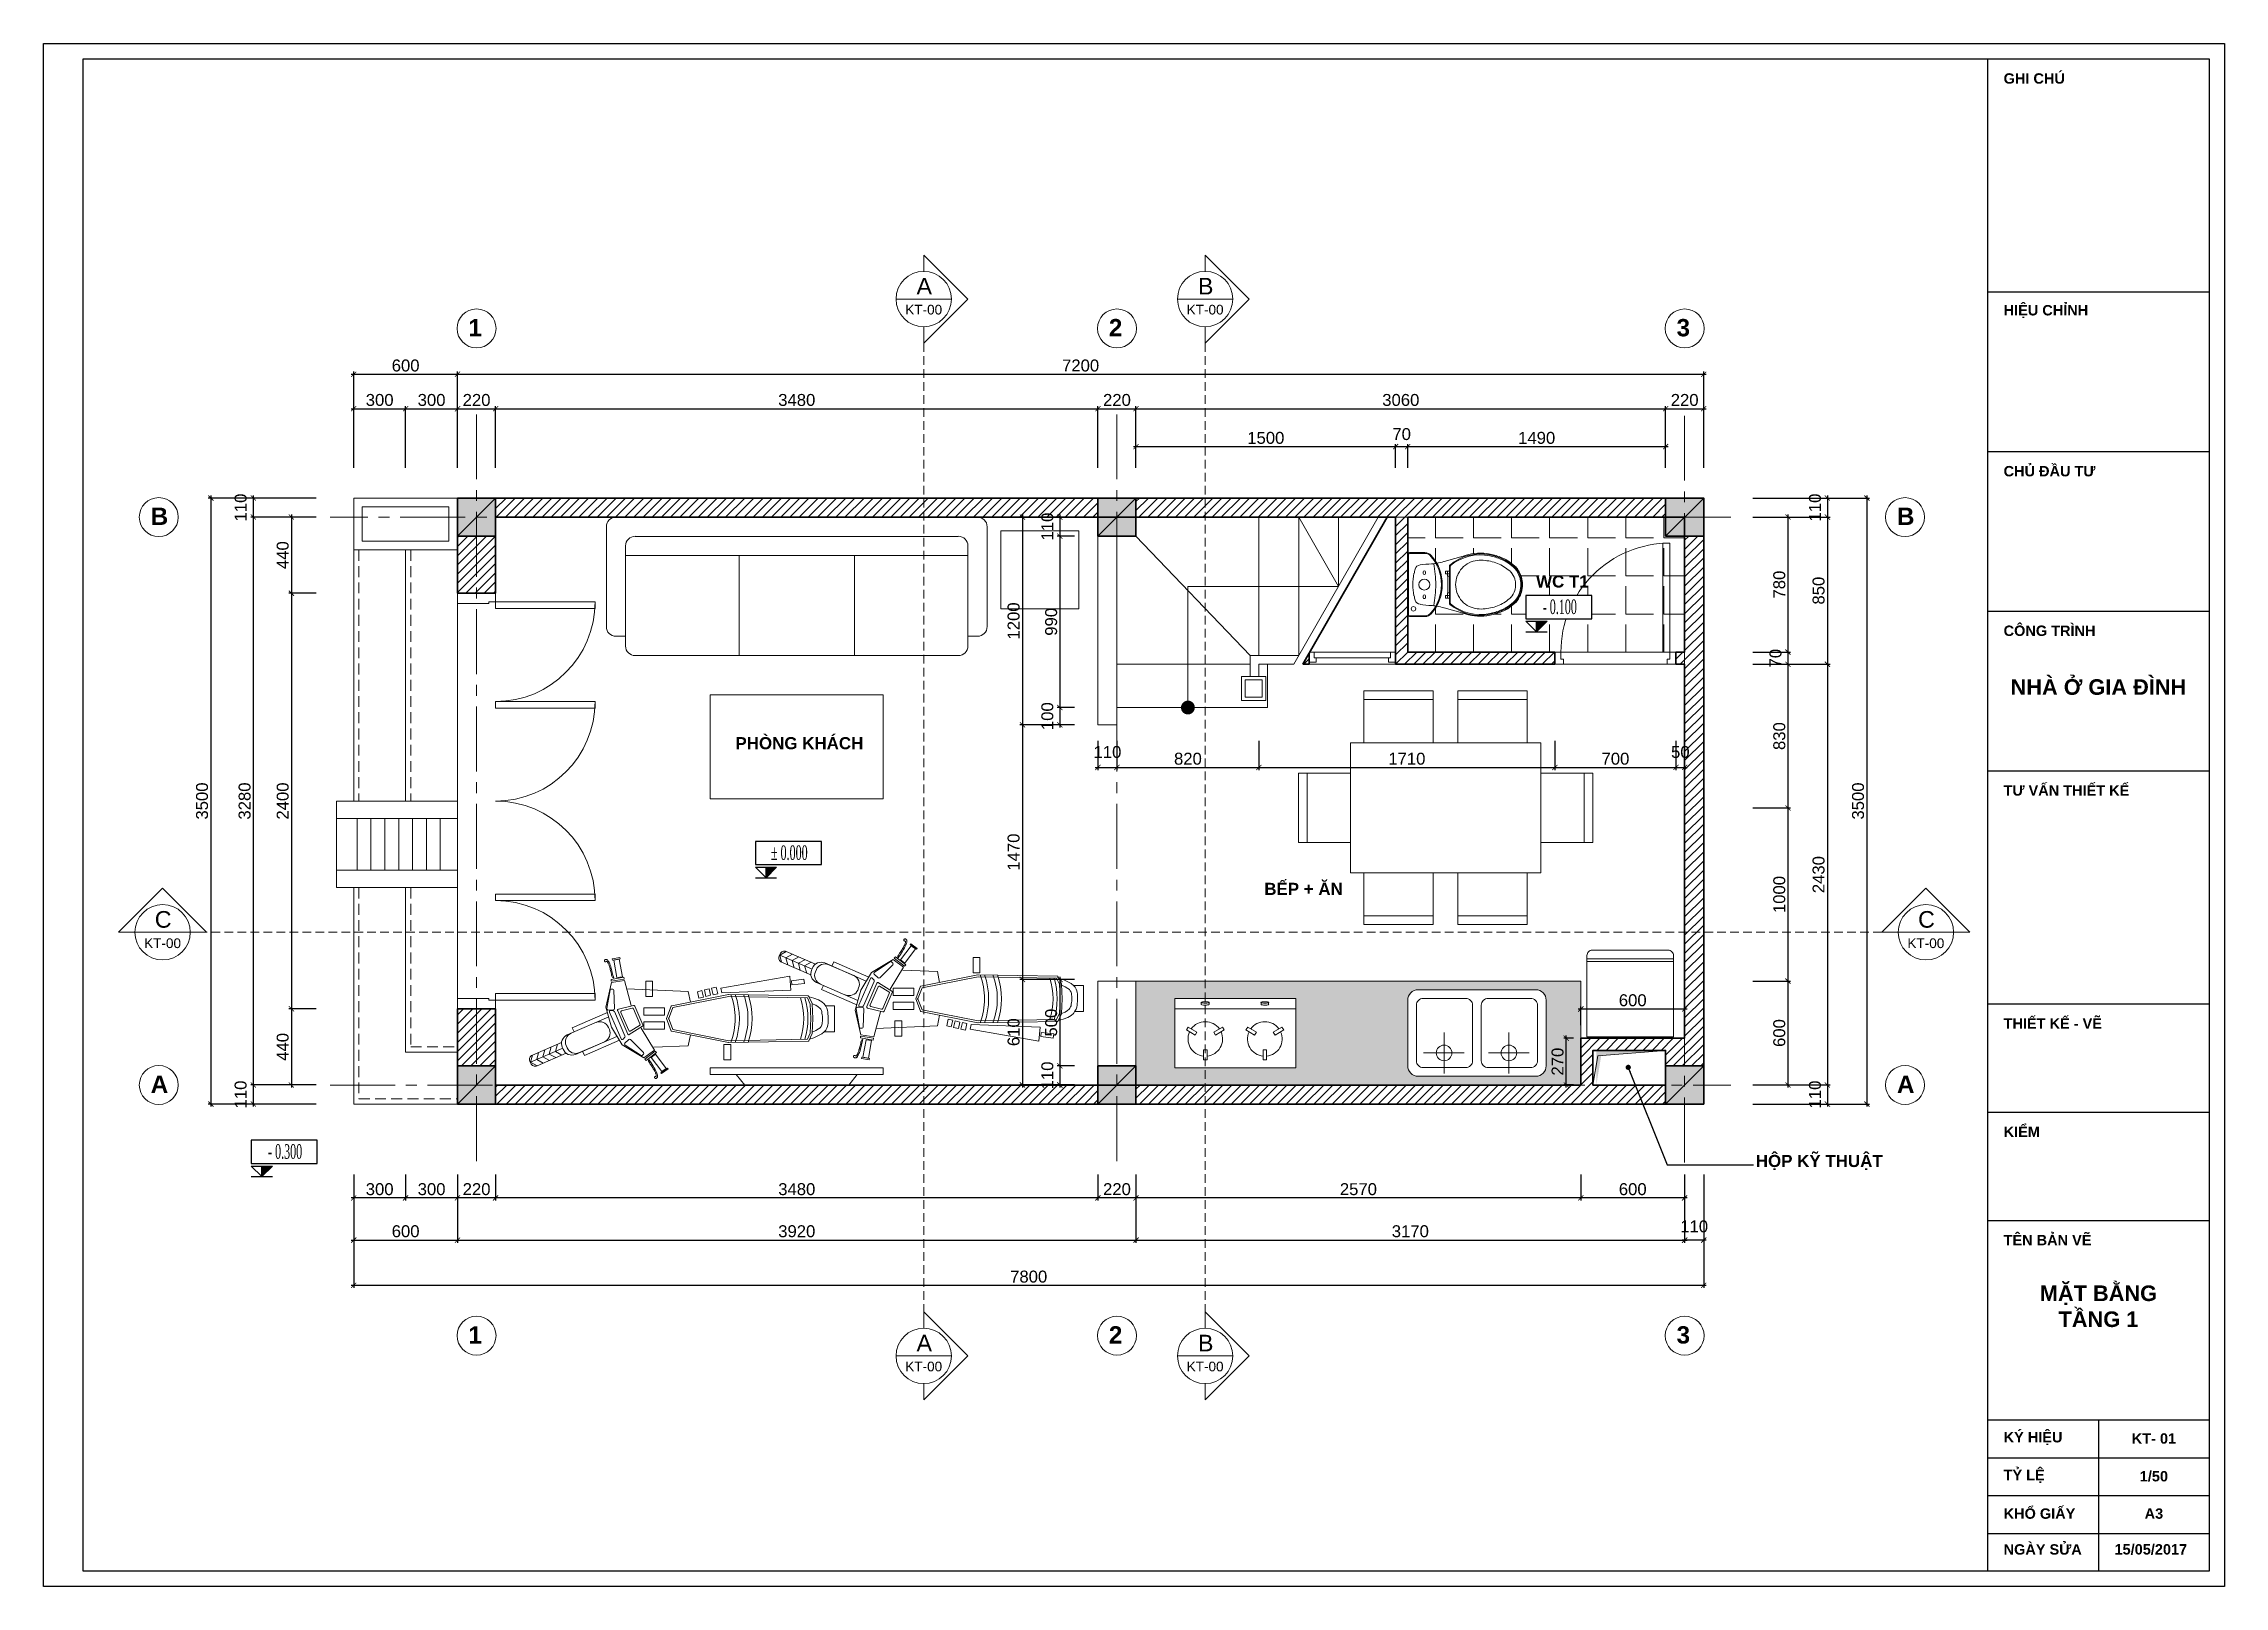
# Model space of a CAD drawing. Header units: millimetres. Extents: x 522695 to 636011, y 461124 to 505319.
# Drawn here: x 522695 to 535295, y 496409 to 505319 of the extents above; entities that cross this region are included whole.
import ezdxf
from ezdxf.enums import TextEntityAlignment as Align

# ---------------------------------------------------------------- set-up
doc = ezdxf.new("R2010")
doc.units = ezdxf.units.MM
doc.header["$LTSCALE"] = 500
doc.header["$MEASUREMENT"] = 0
for name, pattern in [('CENTER2', [1.125, 0.75, -0.125, 0.125, -0.125]), ('DASHED2', [0.375, 0.25, -0.125]), ('DOT', [0.25, 0, -0.25])]:
    doc.linetypes.add(name, pattern=pattern)
doc.layers.get('0').update_dxf_attribs({"linetype": 'CONTINUOUS'})
doc.layers.get('DEFPOINTS').update_dxf_attribs({"color": 250, "linetype": 'CONTINUOUS'})
doc.layers.add('09- Wipeout', color=254, linetype='DOT', lineweight=0, plot=False)
for name, color, linetype, lineweight in [('DH_CAT', 3, 'CONTINUOUS', 35), ('DH_HATCH', 250, 'CONTINUOUS', 5), ('DH_KHUAT', 149, 'DASHED2', 9), ('DH_KTHUOC', 8, 'CONTINUOUS', 5), ('DH_NETMANH', 9, 'CONTINUOUS', 5), ('DH_NOITHAT', 252, 'CONTINUOUS', 9), ('DH_TEXT', 4, 'CONTINUOUS', 13), ('DH_THAY', 4, 'CONTINUOUS', 13), ('DH_TRUC', 251, 'CENTER2', 5), ('TEXT', 3, 'CONTINUOUS', 25)]:
    doc.layers.add(name, color=color, linetype=linetype, lineweight=lineweight)
doc.layers.add('E_Thay', color=33, linetype='CONTINUOUS')
doc.layers.add('IN', color=5, linetype='CONTINUOUS')
doc.styles.add('arial', font='arial.ttf')
doc.styles.add('DH_ARIAL_B', font='arialbd.ttf')
doc.styles.add('DH_KITHUOC', font='arial.ttf')
doc.styles.add('ROMANSssss', font='vntimeh.shx', dxfattribs={"width": 0.55})
doc.dimstyles.new('DH_100s', dxfattribs={"dimtxt": 230, "dimasz": 100, "dimexe": 50, "dimexo": 0, "dimgap": 50, "dimtad": 1, "dimdec": 0, "dimzin": 0, "dimdsep": 46, "dimtxsty": 'DH_KITHUOC', "dimblk1": 'ARCHTICK', "dimblk2": 'ARCHTICK', "dimsah": 1, "dimcen": 90, "dimdle": 50, "dimclrd": 8, "dimclre": 8, "dimclrt": 4, "dimadec": 0, "dimazin": 0, "dimtfac": 100, "dimtdec": 0, "dimtofl": 0, "dimtmove": 2, "dimatfit": 3, "dimldrblk": 'ARCHTICK', "dimfxl": 1, "dimtolj": 2, "dimtzin": 0, "dimarcsym": 0})

msp = doc.modelspace()

# ---------------------------------------------------------------- texts
at = {"layer": 'DH_TEXT', "style": 'DH_ARIAL_B'}
for s, p in [('1', (525150.3, 503629)), ('2', (528850.3, 503629)), ('3', (532130.3, 503629)), ('B', (523314.3, 502539.4)), ('B', (533403.8, 502539.4)), ('A', (523314.3, 499259.4)), ('A', (533403.8, 499259.4)), ('1', (525150.3, 497811.9)), ('2', (528850.3, 497811.9)), ('3', (532130.3, 497811.9))]:
    msp.add_text(s, height=100, dxfattribs=at).set_placement(p)
at = {"layer": 'DH_TEXT', "attachment_point": 5, "style": 'DH_ARIAL_B'}
for s, insert, char_height, width in [('WC T1', (531470.7, 502212.6), 70, 1098.492), ('PHÒNG KHÁCH', (527062.1, 501278.6), 70, 1098.492), ('BẾP + ĂN', (529975, 500437.6), 70, 1098.492), ('HỘP KỸ THUẬT', (532954.7, 498857.2), 70, 1098.492), ('MẶT BẰNG\\PTẦNG 1', (534567.8, 498026.6), 90, 1098.492), ('KT- 01', (534888.2, 497263), 60, 473.107)]:
    msp.add_mtext(s, dxfattribs=dict(at, insert=insert, char_height=char_height, width=width))

# ---------------------------------------------------------------- blocks, each defined once
blk = doc.blocks.new('*U308')
blk.add_lwpolyline([(0, 0), (500, 0), (500, 470, 0.414214), (470, 500), (30, 500, 0.414214), (0, 470)], format="xyb", close=True)
at = {"color": 251}
for points in [[(0, 450), (500, 450)], [(0, 435), (500, 435)]]:
    blk.add_lwpolyline(points, dxfattribs=at)
blk = doc.blocks.new('*U23')
for points in [[(-300, 0), (-350, -60), (350, -60), (300, 0)], [(-500, -60), (-500, -100), (500, -100), (500, -60)]]:
    blk.add_lwpolyline(points, close=True)
blk = doc.blocks.new('sofa 2200')
for p, q in [((-2017, 784), (72, 784)), ((-2072, 151), (-2072, 728)), ((-1906, 672), (-39, 672)), ((128, 728), (128, 151)), ((-1961, 39), (-1961, 617)), ((-1961, 561), (16, 561)), ((-1306, 561), (-1306, -16)), ((-639, 561), (-639, -16)), ((16, 617), (16, 39)), ((-1961, 95), (-2017, 95)), ((72, 95), (16, 95)), ((-39, -16), (-1906, -16))]:
    blk.add_line(p, q)
for centre, start, end in [((-2017, 728), 90, 180), ((72, 728), 0, 90), ((-1906, 617), 90, 180), ((-39, 617), 0, 90), ((-2017, 151), 180, 270), ((72, 151), 270, 0), ((-1906, 39), 180, 270), ((-39, 39), 270, 0)]:
    blk.add_arc(centre, 55.6, start, end)
blk = doc.blocks.new('*U6')
for p, q in [((0, 0), (0, 70)), ((700, 0), (700, 70))]:
    blk.add_line(p, q)
for points in [[(35, 40), (50, 40), (50, 70), (0, 70), (0, 0), (35, 0)], [(35, 0), (35, -630), (75, -630), (75, 0)], [(665, 40), (650, 40), (650, 70), (700, 70), (700, 0), (665, 0)]]:
    blk.add_lwpolyline(points, close=True)
at = {"color": 8}
blk.add_arc((35, 0), 630, 270, 0, dxfattribs=at)
blk = doc.blocks.new('*U319')
at = {"ltscale": 100}
blk.add_wipeout([(168, -124), (176, -125), (181, -126), (186, -127), (191, -129), (194, -129), (198, -130), (202, -132), (208, -134), (320, -165), (330, -168), (341, -171), (353, -174), (365, -177), (379, -179), (391, -181), (404, -182), (419, -182), (438, -181), (454, -180), (470, -177), (488, -174), (511, -168), (521, -165), (538, -158), (556, -150), (570, -143), (580, -137), (591, -129), (600, -123), (609, -116), (623, -104), (633, -92), (644, -74), (651, -61), (657, -45), (660, -33), (662, -19), (663, -7), (663, 4), (662, 19), (660, 32), (655, 51), (648, 68), (642, 79), (633, 91), (626, 100), (614, 111), (603, 120), (588, 131), (574, 140), (560, 148), (547, 154), (533, 160), (521, 164), (506, 169), (492, 173), (475, 176), (463, 178), (447, 180), (427, 182), (404, 181), (387, 180), (368, 177), (339, 170), (325, 166), (210, 134), (196, 130), (182, 126), (168, 123), (165, 129), (161, 136), (155, 145), (149, 153), (144, 159), (136, 168), (129, 175), (123, 179), (114, 183), (102, 185), (99, 185), (10, 185), (5, 184), (3, 182), (1, 180), (1, 179), (0, 175), (0, -175), (0, -176), (0, -177), (1, -179), (1, -180), (2, -181), (4, -183), (5, -184), (7, -184), (8, -185), (10, -185), (99, -185), (102, -185), (105, -185), (109, -184), (113, -183), (116, -182), (119, -181), (121, -180), (125, -178), (128, -176), (130, -174), (132, -172), (134, -171), (136, -169), (136, -168), (140, -164), (143, -160), (146, -156), (150, -151), (155, -145), (157, -141), (160, -136), (163, -132), (165, -128), (167, -126)], dxfattribs=at).dxf.layer = '09- Wipeout'
for p, q in [((0, -175), (0, 175)), ((0, 151), (0, -151)), ((5, -175), (5, 175)), ((99, 185), (10, 185)), ((99, 180), (10, 180)), ((210, 134), (333, 168)), ((89, 74), (89, 65)), ((96, 81), (96, 81)), ((96, 59), (96, 59)), ((102, 74), (102, 65)), ((218, 65), (218, 76)), ((220, 78), (231, 78)), ((220, 63), (231, 63)), ((229, 65), (229, 76)), ((229, 50), (229, 61)), ((231, 78), (241, 78)), ((231, 63), (241, 63)), ((231, 63), (241, 63)), ((231, -48), (231, 48)), ((231, 48), (241, 48)), ((241, 109), (241, 0)), ((241, -110), (241, 0)), ((246, 107), (246, 0)), ((246, -107), (246, 0)), ((89, -75), (89, -65)), ((96, -59), (95, -59)), ((96, -81), (95, -81)), ((102, -75), (102, -65)), ((218, -76), (218, -65)), ((220, -63), (231, -63)), ((220, -78), (231, -78)), ((229, -61), (229, -50)), ((229, -65), (229, -76)), ((231, -48), (241, -48)), ((231, -63), (241, -63)), ((231, -63), (241, -63)), ((231, -78), (241, -78)), ((99, -180), (10, -180)), ((99, -185), (10, -185)), ((210, -134), (333, -169))]:
    blk.add_line(p, q)
for centre, radius in [((96, 0), 31.5), ((33, -140), 13.1)]:
    blk.add_circle(centre, radius)
for centre, radius, start, end in [((10, 175), 10, 90, 180), ((10, 175), 5, 90, 180), ((99, 135), 50, 41.4579, 90), ((99, 135), 45, 41.4579, 90), ((-54, 0), 249, 318.5421, 41.4579), ((-54, 0), 254, 318.5421, 41.4579), ((117, 416), 297, 279.8588, 288.0983), ((419, -99), 276, 78.3478, 129.7557), ((419, -99), 271, 78.3478, 129.2518), ((417, 2), 139, 116.2764, 159.5246), ((419, -99), 281, 78.3478, 107.8415), ((426, -42), 183, 83.1934, 112.578), ((428, -104), 244, 65.7635, 85.4769), ((428, -104), 274, 65.8329, 80.3988), ((428, -104), 284, 65.8329, 80.3988), ((428, -104), 279, 65.8329, 80.3988), ((439, -90), 257, 45.3322, 66.6719), ((439, -90), 262, 45.3322, 66.6719), ((439, -90), 267, 45.3322, 66.6719), ((366, 0), 336, 169.0453, 180), ((260, 20), 227, 162.2016, 168.9867), ((76, 79), 35, 98.1733, 162.2016), ((161, -510), 630, 92.1026, 98.1733), ((96, 74), 6.56, 90, 180), ((96, 65), 6.56, 180, 270), ((96, 74), 6.56, 0, 90), ((96, 65), 6.56, 270, 0), ((117, 416), 297, 273.9836, 278.8339), ((-472, 0), 634, 0, 10.9917), ((220, 76), 2, 90, 180), ((220, 65), 2, 180, 270), ((231, 76), 2, 90, 180), ((231, 65), 2, 180, 270), ((231, 61), 2, 90, 180), ((231, 50), 2, 180, 270), ((246, 109), 5, 129.7557, 180), ((251, 107), 5, 129.2518, 180), ((417, 0), 140, 158.863, 201.137), ((439, -90), 226, 45.7262, 66.7462), ((511, -1), 113, 17.3189, 40.3129), ((511, -1), 143, 17.2781, 41.0499), ((519, 2), 104, 358.5101, 17.0072), ((511, -1), 148, 17.2781, 41.0499), ((511, -1), 153, 17.2781, 41.0499), ((497, 0), 156, 0, 15.7128), ((497, 0), 161, 0, 15.7128), ((497, 0), 166, 0, 15.7128), ((366, 0), 336, 180, 190.9547), ((260, -21), 227, 191.0133, 197.7984), ((76, -79), 35, 197.7984, 261.8267), ((161, 509), 630, 261.8267, 267.8974), ((95, -65), 6.12, 90, 180), ((95, -75), 6.12, 180, 270), ((96, -65), 6.12, 0, 90), ((96, -75), 6.12, 270, 0), ((117, -417), 297, 81.2095, 86.0164), ((-472, 0), 634, 349.0083, 0), ((117, -417), 297, 71.9017, 80.1836), ((220, -65), 2, 90, 180), ((220, -76), 2, 180, 270), ((231, -50), 2, 90, 180), ((231, -61), 2, 180, 270), ((231, -65), 2, 90, 180), ((231, -76), 2, 180, 270), ((246, -110), 5, 180, 230.2443), ((419, 98), 276, 230.2443, 281.6522), ((251, -107), 5, 180, 230.7482), ((419, 98), 271, 230.7482, 281.6522), ((417, -2), 139, 200.4754, 243.7236), ((428, 104), 244, 274.5231, 294.2365), ((439, 89), 226, 293.2538, 314.2738), ((439, 89), 257, 293.3281, 314.6678), ((439, 89), 262, 293.3281, 314.6678), ((439, 89), 267, 293.3281, 314.6678), ((439, 89), 267, 293.3281, 314.6678), ((511, 0), 113, 319.6871, 342.6811), ((519, -3), 104, 342.9928, 1.4899), ((511, 0), 143, 318.9501, 342.7219), ((511, 0), 148, 318.9501, 342.7219), ((511, 0), 153, 318.9501, 342.7219), ((497, 0), 156, 344.2872, 0), ((497, 0), 161, 344.2872, 0), ((497, 0), 166, 344.2872, 0), ((10, -175), 10, 180, 270), ((10, -175), 5, 180, 270), ((99, -135), 45, 270, 318.5421), ((99, -135), 50, 270, 318.5421), ((419, 98), 281, 252.1585, 281.6522), ((426, 42), 183, 247.422, 276.8066), ((428, 104), 274, 279.6012, 294.1671), ((428, 104), 279, 279.6012, 294.1671), ((428, 104), 284, 279.6012, 294.1671)]:
    blk.add_arc(centre, radius, start, end)
blk = doc.blocks.new('cot220')
at = {"layer": 'DH_HATCH'}
blk.add_hatch(color=256, dxfattribs=at).paths.add_polyline_path([(-110, -110), (110, -110), (110, 110), (-110, 110)])
at = {"layer": 'DH_CAT'}
blk.add_lwpolyline([(-110, -110), (110, -110), (110, 110), (-110, 110)], close=True, dxfattribs=at)
blk.add_lwpolyline([(110, 110), (-110, -110)], dxfattribs=at)
blk = doc.blocks.new('mb-sink500x800')
at = {"color": 44, "linetype": 'ByBlock'}
for p, q in [((-185, -17), (-185, -253)), ((190, -17), (190, -253)), ((-302, -135), (-67, -135)), ((73, -135), (308, -135))]:
    blk.add_line(p, q, dxfattribs=at)
at = {"linetype": 'ByBlock'}
for points in [[(-400, -440), (-400, -60, -0.414214), (-340, 0), (340, 0, -0.414214), (400, -60), (400, -440, -0.414214), (340, -500), (-340, -500, -0.414214)], [(-350, -410), (-350, -90, -0.414214), (-310, -50), (-65, -50, -0.414214), (-25, -90), (-25, -410, -0.414214), (-65, -450), (-310, -450, -0.414214)], [(350, -410), (350, -90, 0.414214), (310, -50), (65, -50, 0.414214), (25, -90), (25, -410, 0.414214), (65, -450), (310, -450, 0.414214)]]:
    blk.add_lwpolyline(points, format="xyb", close=True, dxfattribs=at)
for centre in [(-185, -135), (190, -135)]:
    blk.add_circle(centre, 45, dxfattribs=at)
blk = doc.blocks.new('mb-bep400x700')
at = {"color": 44}
for p, q in [((-180, -104), (-180, -46)), ((-180, -46), (-160, -46)), ((-180, -104), (-160, -104)), ((-160, -104), (-160, -46)), ((184, -46), (164, -46)), ((164, -104), (164, -46)), ((184, -104), (164, -104)), ((184, -104), (184, -46)), ((-229, -189), (-279, -218)), ((-269, -235), (-279, -218)), ((-219, -206), (-269, -235)), ((-219, -206), (-229, -189)), ((-111, -189), (-121, -206)), ((-121, -206), (-71, -235)), ((-111, -189), (-61, -218)), ((-61, -218), (-71, -235)), ((115, -189), (65, -218)), ((65, -218), (75, -235)), ((125, -206), (75, -235)), ((115, -189), (125, -206)), ((223, -206), (233, -189)), ((223, -206), (273, -235)), ((233, -189), (283, -218)), ((273, -235), (283, -218)), ((-192, -378), (-192, -366)), ((-148, -378), (-148, -366)), ((152, -378), (152, -366)), ((197, -378), (197, -366))]:
    blk.add_line(p, q, dxfattribs=at)
blk.add_line((-348, -340), (352, -340))
blk.add_lwpolyline([(-350, -400), (350, -400), (350, 0), (-350, 0)], close=True)
for centre, start, end in [((-170, -166), 95.7392, 204.2608), ((-170, -166), 335.7392, 84.2608), ((174, -166), 95.7392, 204.2608), ((174, -166), 335.7392, 84.2608), ((-170, -166), 215.7392, 324.2608), ((174, -166), 215.7392, 324.2608)]:
    blk.add_arc(centre, 100, start, end)
blk.add_ellipse((-170, -366), major_axis=(22.3, 0), ratio=0.197952, start_param=6.138598, end_param=9.491354, dxfattribs=at)
blk.add_ellipse((-170, -377), major_axis=(22.3, 0), ratio=0.197952, dxfattribs=at)
at = {"color": 44, "extrusion": (0, 0, -1)}
blk.add_ellipse((174, -366), major_axis=(-22.3, 0), ratio=0.197952, start_param=6.138598, end_param=9.491354, dxfattribs=at)
blk.add_ellipse((174, -377), major_axis=(-22.3, 0), ratio=0.197952, dxfattribs=at)
blk = doc.blocks.new('mb-xemay3')
for p, q in [((-251, 1752), (-271, 1714)), ((-235, 1716), (-256, 1678)), ((-170, 1565), (-251, 1752)), ((-251, 1752), (-209, 1741)), ((-220, 1680), (-240, 1642)), ((-235, 1716), (-194, 1705)), ((-204, 1644), (-224, 1606)), ((-220, 1680), (-178, 1669)), ((-204, 1644), (-162, 1633)), ((-189, 1608), (-209, 1570)), ((-189, 1608), (-147, 1596)), ((-187, 1451), (-212, 1440)), ((-51, 1510), (-75, 1499)), ((174, 1196), (158, 841)), ((-164, 1040), (-155, 841)), ((-155, 841), (-93, 828)), ((158, 841), (97, 828))]:
    blk.add_line(p, q)
for points in [[(-198, 1545), (-271, 1714, -0.414214), (-257, 1750), (-245, 1755, -0.414214), (-209, 1741)], [(-209, 1741), (-136, 1572, -0.414214)], [(-101, 1252), (-205, 1492, -0.414214), (-176, 1563), (-164, 1568, -0.414214), (-93, 1540)], [(-132, 1324), (-195, 1469, -0.414214), (-167, 1540), (-154, 1546, -0.414214), (-83, 1517)], [(-93, 1540), (11, 1300, -0.414214)], [(-124, 1238), (-212, 1440, -0.414214)], [(-51, 1510), (37, 1307, -0.414214)], [(-132, 1324), (-132, 1324, 0.414214), (-61, 1296), (-49, 1301, 0.414214), (-21, 1372)], [(2, 965), (-71, 938, 0.159003), (-72, 936), (-137, 607, 0.056269), (-137, 606), (-129, 148, 0.282908), (-126, 144), (-85, 124, 0.100529), (-83, 124), (2, 121)], [(2, 965), (74, 938, -0.159003), (76, 936), (141, 607, -0.056269), (141, 606), (132, 148, -0.282908), (130, 144), (89, 124, -0.100529), (87, 124), (2, 121)]]:
    blk.add_lwpolyline(points, format="xyb")
for points in [[(-48, 1283), (-151, 1222), (-226, 1096), (-180, 1036), (-53, 1113)], [(-48, 1283), (67, 1316), (210, 1284), (222, 1209), (78, 1170)], [(236, 1271), (258, 1277), (277, 1281), (291, 1285), (303, 1288), (311, 1291), (318, 1294), (323, 1296), (327, 1298), (330, 1300), (333, 1302), (336, 1303), (338, 1305), (339, 1306), (340, 1308), (341, 1309), (342, 1310), (342, 1312), (343, 1314), (343, 1315), (343, 1317), (342, 1318), (342, 1320), (341, 1321), (341, 1322), (340, 1323), (339, 1324), (338, 1325), (337, 1325), (336, 1325), (335, 1325), (334, 1325), (333, 1325), (332, 1325), (331, 1324), (331, 1323), (330, 1323), (329, 1322), (329, 1321), (329, 1320), (329, 1320), (329, 1319), (329, 1318), (329, 1318), (330, 1317), (330, 1316), (331, 1316), (331, 1315), (332, 1314), (332, 1314), (332, 1313), (333, 1313), (333, 1312), (332, 1311), (332, 1311), (332, 1310), (331, 1309), (330, 1308), (329, 1307), (327, 1306), (325, 1305), (323, 1304), (321, 1302), (318, 1301), (314, 1300), (310, 1298), (306, 1297), (302, 1295), (296, 1294), (291, 1292), (285, 1291), (279, 1289), (273, 1288), (266, 1286), (259, 1284), (253, 1283), (247, 1281), (243, 1279), (239, 1277), (237, 1274), (236, 1271)], [(-235, 1068), (-254, 1055), (-270, 1045), (-283, 1037), (-293, 1031), (-301, 1027), (-308, 1024), (-313, 1022), (-317, 1020), (-320, 1019), (-324, 1018), (-326, 1017), (-329, 1017), (-331, 1017), (-333, 1017), (-335, 1017), (-336, 1018), (-338, 1019), (-339, 1019), (-340, 1021), (-341, 1022), (-342, 1023), (-343, 1024), (-344, 1026), (-344, 1027), (-344, 1028), (-344, 1029), (-344, 1030), (-343, 1031), (-343, 1032), (-342, 1033), (-341, 1034), (-341, 1034), (-340, 1035), (-339, 1035), (-338, 1035), (-337, 1035), (-336, 1035), (-335, 1035), (-334, 1034), (-334, 1034), (-333, 1033), (-333, 1033), (-333, 1032), (-333, 1031), (-332, 1030), (-332, 1029), (-332, 1029), (-332, 1028), (-332, 1027), (-332, 1027), (-331, 1026), (-331, 1026), (-330, 1025), (-329, 1025), (-329, 1025), (-327, 1025), (-326, 1025), (-325, 1025), (-323, 1025), (-321, 1026), (-318, 1027), (-316, 1028), (-313, 1029), (-309, 1030), (-306, 1032), (-302, 1034), (-297, 1037), (-293, 1039), (-288, 1042), (-283, 1045), (-277, 1049), (-272, 1052), (-266, 1056), (-261, 1060), (-255, 1063), (-250, 1066), (-245, 1069), (-241, 1070), (-238, 1070), (-235, 1068)], [(6, 955), (-62, 929), (-126, 605), (-118, 152), (-82, 135), (2, 132)], [(-2, 955), (65, 929), (129, 605), (121, 152), (85, 135), (1, 132)], [(165, 247), (247, 254), (178, 651), (151, 646), (165, 247)], [(127, 142), (119, 114), (109, 88), (98, 69), (86, 55), (74, 46), (61, 40), (50, 36), (38, 34), (28, 33), (18, 32), (9, 31), (0, 31), (-8, 31), (-17, 31), (-26, 32), (-35, 34), (-44, 36), (-54, 39), (-65, 45), (-75, 55), (-86, 69), (-97, 88), (-109, 114), (-117, 139)], [(87, 124), (79, 103), (70, 89), (62, 80), (56, 75), (49, 71), (42, 69), (33, 68), (23, 66), (15, 65), (7, 65), (0, 64), (-7, 64), (-14, 65), (-21, 66), (-29, 67), (-35, 68), (-40, 70), (-45, 73), (-51, 78), (-58, 88), (-67, 103), (-76, 124)], [(-75, 55), (-75, -4), (76, -4)], [(76, -4), (76, 48)]]:
    blk.add_lwpolyline(points)
for points in [[(49, 1288), (46, 1273, -0.263447), (42, 1267), (-99, 1206, -0.284079), (-106, 1207), (-118, 1217, -0.557537), (-116, 1228), (39, 1295, -0.582971)], [(51, 1304), (52, 1273, 0.410324), (59, 1266), (165, 1270, 0.378952), (172, 1276), (172, 1284, 0.387788), (167, 1291), (59, 1311, 0.482138)], [(-141, 1206), (-120, 1184, -0.410324), (-120, 1174), (-195, 1099, -0.378952), (-204, 1099), (-210, 1104, -0.387788), (-212, 1113), (-152, 1205, -0.482138)], [(55, 1244), (78, 1156, -0.369055), (74, 1149), (-34, 1102, -0.369055), (-43, 1104), (-91, 1181, -0.460861), (-88, 1190), (46, 1248, -0.460861)], [(46, 1225), (62, 1164, -0.369055), (58, 1156), (-29, 1119, -0.369055), (-38, 1121), (-71, 1175, -0.460861), (-68, 1184), (37, 1230, -0.460861)]]:
    blk.add_lwpolyline(points, format="xyb", close=True)
for points in [[(229, 1210), (217, 1285), (228, 1286), (240, 1212)], [(243, 1221), (238, 1253), (339, 1271), (344, 1239)], [(347, 1234), (339, 1278), (346, 1279), (354, 1235)], [(-204, 1029), (-223, 1055), (-305, 993), (-286, 967)], [(-186, 1031), (-232, 1091), (-240, 1084), (-194, 1024)], [(-60, 1096), (-60, 977), (-17, 977), (-17, 1096)], [(21, 1097), (21, 978), (64, 978), (64, 1097)], [(129, 1047), (129, 1086), (218, 1086), (218, 1047)], [(-284, 961), (-311, 998), (-316, 994), (-289, 957)], [(119, 779), (125, 752), (163, 761), (157, 787)], [(-148, 595), (-148, 634), (-237, 634), (-237, 595)], [(130, 738), (136, 712), (174, 720), (168, 747)], [(139, 696), (145, 670), (183, 678), (178, 705)], [(229, 172), (220, 244), (197, 242), (205, 169)]]:
    blk.add_lwpolyline(points, close=True)
for centre, radius, start, end in [((2, 965), 396, 249.5167, 290.4833), ((2, 891), 396, 249.5167, 290.4833), ((2, 965), 420, 250.8281, 289.1719), ((2, 891), 420, 250.8281, 289.1719), ((2, 569), 396, 252.3489, 287.6511), ((2, 569), 420, 253.4375, 286.5625)]:
    blk.add_arc(centre, radius, start, end)
blk = doc.blocks.new('*U27')
for points in [[(50, 140), (50, 715), (88, 715), (88, 140)], [(625, 140), (625, 715), (663, 715), (663, 140)], [(1775, 140), (1775, 715), (1737, 715), (1737, 140)], [(2350, 140), (2350, 715), (2312, 715), (2312, 140)], [(50, 100), (60, 100), (60, -80), (0, -80), (0, 140), (50, 140)], [(2350, 100), (2340, 100), (2340, -80), (2400, -80), (2400, 140), (2350, 140)]]:
    blk.add_lwpolyline(points, close=True)
at = {"color": 8}
for centre, start, end in [((50, 140), 0, 90), ((625, 140), 0, 90), ((1775, 140), 90, 180), ((2350, 140), 90, 180)]:
    blk.add_arc(centre, 575, start, end, dxfattribs=at)
blk = doc.blocks.new('KHUNGTEN_A3')
at = {"color": 3}
blk.add_lwpolyline([(0, 14850), (21000, 14850), (21000, 0), (0, 0)], close=True, dxfattribs=at)
blk.add_lwpolyline([(380, 14704), (20854, 14704), (20854, 146), (380, 146)], close=True)
for points in [[(18720, 14704), (18720, 146)], [(18720, 12461), (20854, 12461)], [(18720, 10924), (20854, 10924)], [(18720, 9388), (20854, 9388)], [(18720, 7851), (20854, 7851)], [(18720, 5608), (20854, 5608)], [(18720, 4566), (20854, 4566)], [(18720, 3523), (20854, 3523)], [(18720, 1602), (20854, 1602)], [(19787, 1602), (19787, 146)], [(18720, 1238), (20854, 1238)], [(18720, 874), (20854, 874)], [(18720, 510), (20854, 510)]]:
    blk.add_lwpolyline(points)
at = {"layer": 'DH_TEXT', "style": 'DH_ARIAL_B'}
for s, insert, char_height, width, attachment_point in [('GHI CHÚ', (18874, 14514), 100, 1830.82, 4), ('HIỆU CHỈNH', (18874, 12271), 100, 1830.82, 4), ('CHỦ ĐẦU TƯ', (18874, 10734), 100, 1830.82, 4), ('CÔNG TRÌNH', (18874, 9198), 100, 1830.82, 4), ('NHÀ Ở GIA ĐÌNH', (19787, 8656), 150, 1830.82, 5), ('TƯ VẤN THIẾT KẾ', (18874, 7661), 100, 1830.82, 4), ('THIẾT KẾ - VẼ', (18874, 5418), 100, 1830.82, 4), ('KIỂM', (18874, 4376), 100, 1830.82, 4), ('TÊN BẢN VẼ', (18874, 3333), 100, 1830.82, 4), ('KÝ HIỆU', (18874, 1423), 100, 788.51, 4), ('TỶ LỆ', (18874, 1059), 100, 788.51, 4), ('1/50', (20321, 1059), 100, 788.51, 5), ('KHỔ GIẤY', (18874, 700), 100, 788.51, 4), ('A3', (20321, 700), 100, 788.51, 5), ('NGÀY SỬA', (18874, 355), 100, 788.51, 4), ('15/05/2017', (19942, 355), 100, 788.51, 4)]:
    blk.add_mtext(s, dxfattribs=dict(at, insert=insert, char_height=char_height, width=width, attachment_point=attachment_point))
blk = doc.blocks.new('_ARCHTICK')
at = {"color": 0, "linetype": 'ByBlock', "const_width": 0.15}
blk.add_lwpolyline([(-0.5, -0.5), (0.5, 0.5)], dxfattribs=at)
blk = doc.blocks.new('*D29')
at = {"layer": 'DEFPOINTS', "color": 0, "transparency": 16777216}
for p in [(524787, 503211), (524487, 502870), (524787, 502870)]:
    blk.add_point(p, dxfattribs=at)
at = {"layer": 'DH_KTHUOC', "color": 8, "lineweight": -2, "transparency": 16777216}
for p, q in [((524472, 503211), (524802, 503211)), ((524487, 502870), (524487, 503226)), ((524787, 502870), (524787, 503226))]:
    blk.add_line(p, q, dxfattribs=at)
at = {"layer": 'DH_KTHUOC', "color": 8, "lineweight": -2, "transparency": 16777216, "xscale": 30, "yscale": 30, "zscale": 30, "rotation": 180}
blk.add_blockref('_ARCHTICK', (524487, 503211), dxfattribs=at)
at = {"layer": 'DH_KTHUOC', "color": 8, "lineweight": -2, "transparency": 16777216, "xscale": 30, "yscale": 30, "zscale": 30}
blk.add_blockref('_ARCHTICK', (524787, 503211), dxfattribs=at)
at = {"layer": 'DH_KTHUOC', "color": 4, "transparency": 16777216, "insert": (524637, 503261), "char_height": 69, "attachment_point": 5, "style": 'DH_KITHUOC'}
blk.add_mtext('\\A2;300', dxfattribs=at)
blk = doc.blocks.new('*D30')
at = {"layer": 'DEFPOINTS', "color": 0, "transparency": 16777216}
for p in [(525087, 503211), (524787, 502870), (525087, 502870)]:
    blk.add_point(p, dxfattribs=at)
at = {"layer": 'DH_KTHUOC', "color": 8, "lineweight": -2, "transparency": 16777216}
for p, q in [((524772, 503211), (525102, 503211)), ((524787, 502870), (524787, 503226)), ((525087, 502870), (525087, 503226))]:
    blk.add_line(p, q, dxfattribs=at)
at = {"layer": 'DH_KTHUOC', "color": 8, "lineweight": -2, "transparency": 16777216, "xscale": 30, "yscale": 30, "zscale": 30, "rotation": 180}
blk.add_blockref('_ARCHTICK', (524787, 503211), dxfattribs=at)
at = {"layer": 'DH_KTHUOC', "color": 8, "lineweight": -2, "transparency": 16777216, "xscale": 30, "yscale": 30, "zscale": 30}
blk.add_blockref('_ARCHTICK', (525087, 503211), dxfattribs=at)
at = {"layer": 'DH_KTHUOC', "color": 4, "transparency": 16777216, "insert": (524937, 503261), "char_height": 69, "attachment_point": 5, "style": 'DH_KITHUOC'}
blk.add_mtext('\\A2;300', dxfattribs=at)
blk = doc.blocks.new('*D31')
at = {"layer": 'DEFPOINTS', "color": 0, "transparency": 16777216}
for p in [(525307, 503211), (525087, 502870), (525307, 502870)]:
    blk.add_point(p, dxfattribs=at)
at = {"layer": 'DH_KTHUOC', "color": 8, "lineweight": -2, "transparency": 16777216}
for p, q in [((525072, 503211), (525322, 503211)), ((525087, 502870), (525087, 503226)), ((525307, 502870), (525307, 503226))]:
    blk.add_line(p, q, dxfattribs=at)
at = {"layer": 'DH_KTHUOC', "color": 8, "lineweight": -2, "transparency": 16777216, "xscale": 30, "yscale": 30, "zscale": 30, "rotation": 180}
blk.add_blockref('_ARCHTICK', (525087, 503211), dxfattribs=at)
at = {"layer": 'DH_KTHUOC', "color": 8, "lineweight": -2, "transparency": 16777216, "xscale": 30, "yscale": 30, "zscale": 30}
blk.add_blockref('_ARCHTICK', (525307, 503211), dxfattribs=at)
at = {"layer": 'DH_KTHUOC', "color": 4, "transparency": 16777216, "insert": (525197, 503261), "char_height": 69, "attachment_point": 5, "style": 'DH_KITHUOC'}
blk.add_mtext('\\A2;220', dxfattribs=at)
blk = doc.blocks.new('*D32')
at = {"layer": 'DEFPOINTS', "color": 0, "transparency": 16777216}
for p in [(528787, 503211), (525307, 502870), (528787, 502870)]:
    blk.add_point(p, dxfattribs=at)
at = {"layer": 'DH_KTHUOC', "color": 8, "lineweight": -2, "transparency": 16777216}
for p, q in [((525292, 503211), (528802, 503211)), ((525307, 502870), (525307, 503226)), ((528787, 502870), (528787, 503226))]:
    blk.add_line(p, q, dxfattribs=at)
at = {"layer": 'DH_KTHUOC', "color": 8, "lineweight": -2, "transparency": 16777216, "xscale": 30, "yscale": 30, "zscale": 30, "rotation": 180}
blk.add_blockref('_ARCHTICK', (525307, 503211), dxfattribs=at)
at = {"layer": 'DH_KTHUOC', "color": 8, "lineweight": -2, "transparency": 16777216, "xscale": 30, "yscale": 30, "zscale": 30}
blk.add_blockref('_ARCHTICK', (528787, 503211), dxfattribs=at)
at = {"layer": 'DH_KTHUOC', "color": 4, "transparency": 16777216, "insert": (527047, 503261), "char_height": 69, "attachment_point": 5, "style": 'DH_KITHUOC'}
blk.add_mtext('\\A2;3480', dxfattribs=at)
blk = doc.blocks.new('*D33')
at = {"layer": 'DEFPOINTS', "color": 0, "transparency": 16777216}
for p in [(529007, 503211), (528787, 502870), (529007, 502870)]:
    blk.add_point(p, dxfattribs=at)
at = {"layer": 'DH_KTHUOC', "color": 8, "lineweight": -2, "transparency": 16777216}
for p, q in [((528772, 503211), (529022, 503211)), ((528787, 502870), (528787, 503226)), ((529007, 502870), (529007, 503226))]:
    blk.add_line(p, q, dxfattribs=at)
at = {"layer": 'DH_KTHUOC', "color": 8, "lineweight": -2, "transparency": 16777216, "xscale": 30, "yscale": 30, "zscale": 30, "rotation": 180}
blk.add_blockref('_ARCHTICK', (528787, 503211), dxfattribs=at)
at = {"layer": 'DH_KTHUOC', "color": 8, "lineweight": -2, "transparency": 16777216, "xscale": 30, "yscale": 30, "zscale": 30}
blk.add_blockref('_ARCHTICK', (529007, 503211), dxfattribs=at)
at = {"layer": 'DH_KTHUOC', "color": 4, "transparency": 16777216, "insert": (528897, 503261), "char_height": 69, "attachment_point": 5, "style": 'DH_KITHUOC'}
blk.add_mtext('\\A2;220', dxfattribs=at)
blk = doc.blocks.new('*D34')
at = {"layer": 'DEFPOINTS', "color": 0, "transparency": 16777216}
for p in [(532067, 503211), (529007, 502870), (532067, 502870)]:
    blk.add_point(p, dxfattribs=at)
at = {"layer": 'DH_KTHUOC', "color": 8, "lineweight": -2, "transparency": 16777216}
for p, q in [((528992, 503211), (532082, 503211)), ((529007, 502870), (529007, 503226)), ((532067, 502870), (532067, 503226))]:
    blk.add_line(p, q, dxfattribs=at)
at = {"layer": 'DH_KTHUOC', "color": 8, "lineweight": -2, "transparency": 16777216, "xscale": 30, "yscale": 30, "zscale": 30, "rotation": 180}
blk.add_blockref('_ARCHTICK', (529007, 503211), dxfattribs=at)
at = {"layer": 'DH_KTHUOC', "color": 8, "lineweight": -2, "transparency": 16777216, "xscale": 30, "yscale": 30, "zscale": 30}
blk.add_blockref('_ARCHTICK', (532067, 503211), dxfattribs=at)
at = {"layer": 'DH_KTHUOC', "color": 4, "transparency": 16777216, "insert": (530537, 503261), "char_height": 69, "attachment_point": 5, "style": 'DH_KITHUOC'}
blk.add_mtext('\\A2;3060', dxfattribs=at)
blk = doc.blocks.new('*D35')
at = {"layer": 'DEFPOINTS', "color": 0, "transparency": 16777216}
for p in [(532287, 503211), (532067, 502870), (532287, 502870)]:
    blk.add_point(p, dxfattribs=at)
at = {"layer": 'DH_KTHUOC', "color": 8, "lineweight": -2, "transparency": 16777216}
for p, q in [((532052, 503211), (532302, 503211)), ((532067, 502870), (532067, 503226)), ((532287, 502870), (532287, 503226))]:
    blk.add_line(p, q, dxfattribs=at)
at = {"layer": 'DH_KTHUOC', "color": 8, "lineweight": -2, "transparency": 16777216, "xscale": 30, "yscale": 30, "zscale": 30, "rotation": 180}
blk.add_blockref('_ARCHTICK', (532067, 503211), dxfattribs=at)
at = {"layer": 'DH_KTHUOC', "color": 8, "lineweight": -2, "transparency": 16777216, "xscale": 30, "yscale": 30, "zscale": 30}
blk.add_blockref('_ARCHTICK', (532287, 503211), dxfattribs=at)
at = {"layer": 'DH_KTHUOC', "color": 4, "transparency": 16777216, "insert": (532177, 503261), "char_height": 69, "attachment_point": 5, "style": 'DH_KITHUOC'}
blk.add_mtext('\\A2;220', dxfattribs=at)
blk = doc.blocks.new('*D36')
at = {"layer": 'DEFPOINTS', "color": 0, "transparency": 16777216}
for p in [(525087, 503410), (524487, 502870), (525087, 502870)]:
    blk.add_point(p, dxfattribs=at)
at = {"layer": 'DH_KTHUOC', "color": 8, "lineweight": -2, "transparency": 16777216}
for p, q in [((524472, 503410), (525102, 503410)), ((524487, 502870), (524487, 503425)), ((525087, 502870), (525087, 503425))]:
    blk.add_line(p, q, dxfattribs=at)
at = {"layer": 'DH_KTHUOC', "color": 8, "lineweight": -2, "transparency": 16777216, "xscale": 30, "yscale": 30, "zscale": 30, "rotation": 180}
blk.add_blockref('_ARCHTICK', (524487, 503410), dxfattribs=at)
at = {"layer": 'DH_KTHUOC', "color": 8, "lineweight": -2, "transparency": 16777216, "xscale": 30, "yscale": 30, "zscale": 30}
blk.add_blockref('_ARCHTICK', (525087, 503410), dxfattribs=at)
at = {"layer": 'DH_KTHUOC', "color": 4, "transparency": 16777216, "insert": (524787, 503460), "char_height": 69, "attachment_point": 5, "style": 'DH_KITHUOC'}
blk.add_mtext('\\A2;600', dxfattribs=at)
blk = doc.blocks.new('*D37')
at = {"layer": 'DEFPOINTS', "color": 0, "transparency": 16777216}
for p in [(532287, 503410), (525087, 502870), (532287, 502870)]:
    blk.add_point(p, dxfattribs=at)
at = {"layer": 'DH_KTHUOC', "color": 8, "lineweight": -2, "transparency": 16777216}
for p, q in [((525072, 503410), (532302, 503410)), ((525087, 502870), (525087, 503425)), ((532287, 502870), (532287, 503425))]:
    blk.add_line(p, q, dxfattribs=at)
at = {"layer": 'DH_KTHUOC', "color": 8, "lineweight": -2, "transparency": 16777216, "xscale": 30, "yscale": 30, "zscale": 30, "rotation": 180}
blk.add_blockref('_ARCHTICK', (525087, 503410), dxfattribs=at)
at = {"layer": 'DH_KTHUOC', "color": 8, "lineweight": -2, "transparency": 16777216, "xscale": 30, "yscale": 30, "zscale": 30}
blk.add_blockref('_ARCHTICK', (532287, 503410), dxfattribs=at)
at = {"layer": 'DH_KTHUOC', "color": 4, "transparency": 16777216, "insert": (528687, 503460), "char_height": 69, "attachment_point": 5, "style": 'DH_KITHUOC'}
blk.add_mtext('\\A2;7200', dxfattribs=at)
blk = doc.blocks.new('*D38')
at = {"layer": 'DEFPOINTS', "color": 0, "transparency": 16777216}
for p in [(529007, 502870), (530507, 502992), (530507, 502870)]:
    blk.add_point(p, dxfattribs=at)
at = {"layer": 'DH_KTHUOC', "color": 8, "lineweight": -2, "transparency": 16777216}
for p, q in [((529007, 502870), (529007, 503007)), ((530507, 502870), (530507, 503007)), ((528992, 502992), (530522, 502992))]:
    blk.add_line(p, q, dxfattribs=at)
at = {"layer": 'DH_KTHUOC', "color": 8, "lineweight": -2, "transparency": 16777216, "xscale": 30, "yscale": 30, "zscale": 30, "rotation": 180}
blk.add_blockref('_ARCHTICK', (529007, 502992), dxfattribs=at)
at = {"layer": 'DH_KTHUOC', "color": 8, "lineweight": -2, "transparency": 16777216, "xscale": 30, "yscale": 30, "zscale": 30}
blk.add_blockref('_ARCHTICK', (530507, 502992), dxfattribs=at)
at = {"layer": 'DH_KTHUOC', "color": 4, "transparency": 16777216, "insert": (529757, 503042), "char_height": 69, "attachment_point": 5, "style": 'DH_KITHUOC'}
blk.add_mtext('\\A2;1500', dxfattribs=at)
blk = doc.blocks.new('*D39')
at = {"layer": 'DEFPOINTS', "color": 0, "transparency": 16777216}
for p in [(530507, 502870), (530577, 502992), (530577, 502870)]:
    blk.add_point(p, dxfattribs=at)
at = {"layer": 'DH_KTHUOC', "color": 8, "lineweight": -2, "transparency": 16777216}
for p, q in [((530507, 502870), (530507, 503007)), ((530577, 502870), (530577, 503007)), ((530492, 502992), (530592, 502992))]:
    blk.add_line(p, q, dxfattribs=at)
at = {"layer": 'DH_KTHUOC', "color": 8, "lineweight": -2, "transparency": 16777216, "xscale": 30, "yscale": 30, "zscale": 30, "rotation": 180}
blk.add_blockref('_ARCHTICK', (530507, 502992), dxfattribs=at)
at = {"layer": 'DH_KTHUOC', "color": 8, "lineweight": -2, "transparency": 16777216, "xscale": 30, "yscale": 30, "zscale": 30}
blk.add_blockref('_ARCHTICK', (530577, 502992), dxfattribs=at)
at = {"layer": 'DH_KTHUOC', "color": 4, "transparency": 16777216, "insert": (530542, 503064), "char_height": 69, "attachment_point": 5, "style": 'DH_KITHUOC'}
blk.add_mtext('\\A2;70', dxfattribs=at)
blk = doc.blocks.new('*D40')
at = {"layer": 'DEFPOINTS', "color": 0, "transparency": 16777216}
for p in [(530577, 502870), (532067, 502992), (532067, 502870)]:
    blk.add_point(p, dxfattribs=at)
at = {"layer": 'DH_KTHUOC', "color": 8, "lineweight": -2, "transparency": 16777216}
for p, q in [((530577, 502870), (530577, 503007)), ((532067, 502870), (532067, 503007)), ((530562, 502992), (532082, 502992))]:
    blk.add_line(p, q, dxfattribs=at)
at = {"layer": 'DH_KTHUOC', "color": 8, "lineweight": -2, "transparency": 16777216, "xscale": 30, "yscale": 30, "zscale": 30, "rotation": 180}
blk.add_blockref('_ARCHTICK', (530577, 502992), dxfattribs=at)
at = {"layer": 'DH_KTHUOC', "color": 8, "lineweight": -2, "transparency": 16777216, "xscale": 30, "yscale": 30, "zscale": 30}
blk.add_blockref('_ARCHTICK', (532067, 502992), dxfattribs=at)
at = {"layer": 'DH_KTHUOC', "color": 4, "transparency": 16777216, "insert": (531322, 503042), "char_height": 69, "attachment_point": 5, "style": 'DH_KITHUOC'}
blk.add_mtext('\\A2;1490', dxfattribs=at)
blk = doc.blocks.new('*D41')
at = {"layer": 'DEFPOINTS', "color": 0, "transparency": 16777216}
for p in [(524270, 502695), (523907, 502585), (524270, 502585)]:
    blk.add_point(p, dxfattribs=at)
at = {"layer": 'DH_KTHUOC', "color": 8, "lineweight": -2, "transparency": 16777216}
for p, q in [((524270, 502695), (523892, 502695)), ((523907, 502710), (523907, 502570)), ((524270, 502585), (523892, 502585))]:
    blk.add_line(p, q, dxfattribs=at)
at = {"layer": 'DH_KTHUOC', "color": 8, "lineweight": -2, "transparency": 16777216, "xscale": 30, "yscale": 30, "zscale": 30}
for p, rotation in [((523907, 502695), 90), ((523907, 502585), 270)]:
    blk.add_blockref('_ARCHTICK', p, dxfattribs=dict(at, rotation=rotation))
at = {"layer": 'DH_KTHUOC', "color": 4, "transparency": 16777216, "insert": (523834, 502640), "char_height": 69, "attachment_point": 5, "rotation": 90, "style": 'DH_KITHUOC'}
blk.add_mtext('\\A2;110', dxfattribs=at)
blk = doc.blocks.new('*D42')
at = {"layer": 'DEFPOINTS', "color": 0, "transparency": 16777216}
for p in [(524270, 502585), (524127, 502145), (524270, 502145)]:
    blk.add_point(p, dxfattribs=at)
at = {"layer": 'DH_KTHUOC', "color": 8, "lineweight": -2, "transparency": 16777216}
for p, q in [((524270, 502585), (524112, 502585)), ((524127, 502600), (524127, 502130)), ((524270, 502145), (524112, 502145))]:
    blk.add_line(p, q, dxfattribs=at)
at = {"layer": 'DH_KTHUOC', "color": 8, "lineweight": -2, "transparency": 16777216, "xscale": 30, "yscale": 30, "zscale": 30}
for p, rotation in [((524127, 502585), 90), ((524127, 502145), 270)]:
    blk.add_blockref('_ARCHTICK', p, dxfattribs=dict(at, rotation=rotation))
at = {"layer": 'DH_KTHUOC', "color": 4, "transparency": 16777216, "insert": (524077, 502365), "char_height": 69, "attachment_point": 5, "rotation": 90, "style": 'DH_KITHUOC'}
blk.add_mtext('\\A2;440', dxfattribs=at)
blk = doc.blocks.new('*D43')
at = {"layer": 'DEFPOINTS', "color": 0, "transparency": 16777216}
for p in [(524270, 502585), (523907, 499305), (524270, 499305)]:
    blk.add_point(p, dxfattribs=at)
at = {"layer": 'DH_KTHUOC', "color": 8, "lineweight": -2, "transparency": 16777216}
for p, q in [((524270, 502585), (523892, 502585)), ((523907, 502600), (523907, 499290)), ((524270, 499305), (523892, 499305))]:
    blk.add_line(p, q, dxfattribs=at)
at = {"layer": 'DH_KTHUOC', "color": 8, "lineweight": -2, "transparency": 16777216, "xscale": 30, "yscale": 30, "zscale": 30}
for p, rotation in [((523907, 502585), 90), ((523907, 499305), 270)]:
    blk.add_blockref('_ARCHTICK', p, dxfattribs=dict(at, rotation=rotation))
at = {"layer": 'DH_KTHUOC', "color": 4, "transparency": 16777216, "insert": (523857, 500945), "char_height": 69, "attachment_point": 5, "rotation": 90, "style": 'DH_KITHUOC'}
blk.add_mtext('\\A2;3280', dxfattribs=at)
blk = doc.blocks.new('*D44')
at = {"layer": 'DEFPOINTS', "color": 0, "transparency": 16777216}
for p in [(524270, 499745), (524127, 499305), (524270, 499305)]:
    blk.add_point(p, dxfattribs=at)
at = {"layer": 'DH_KTHUOC', "color": 8, "lineweight": -2, "transparency": 16777216}
for p, q in [((524270, 499745), (524112, 499745)), ((524127, 499760), (524127, 499290)), ((524270, 499305), (524112, 499305))]:
    blk.add_line(p, q, dxfattribs=at)
at = {"layer": 'DH_KTHUOC', "color": 8, "lineweight": -2, "transparency": 16777216, "xscale": 30, "yscale": 30, "zscale": 30}
for p, rotation in [((524127, 499745), 90), ((524127, 499305), 270)]:
    blk.add_blockref('_ARCHTICK', p, dxfattribs=dict(at, rotation=rotation))
at = {"layer": 'DH_KTHUOC', "color": 4, "transparency": 16777216, "insert": (524077, 499525), "char_height": 69, "attachment_point": 5, "rotation": 90, "style": 'DH_KITHUOC'}
blk.add_mtext('\\A2;440', dxfattribs=at)
blk = doc.blocks.new('*D45')
at = {"layer": 'DEFPOINTS', "color": 0, "transparency": 16777216}
for p in [(524270, 499305), (523907, 499195), (524270, 499195)]:
    blk.add_point(p, dxfattribs=at)
at = {"layer": 'DH_KTHUOC', "color": 8, "lineweight": -2, "transparency": 16777216}
for p, q in [((524270, 499305), (523892, 499305)), ((523907, 499320), (523907, 499180)), ((524270, 499195), (523892, 499195))]:
    blk.add_line(p, q, dxfattribs=at)
at = {"layer": 'DH_KTHUOC', "color": 8, "lineweight": -2, "transparency": 16777216, "xscale": 30, "yscale": 30, "zscale": 30}
for p, rotation in [((523907, 499305), 90), ((523907, 499195), 270)]:
    blk.add_blockref('_ARCHTICK', p, dxfattribs=dict(at, rotation=rotation))
at = {"layer": 'DH_KTHUOC', "color": 4, "transparency": 16777216, "insert": (523834, 499250), "char_height": 69, "attachment_point": 5, "rotation": 90, "style": 'DH_KITHUOC'}
blk.add_mtext('\\A2;110', dxfattribs=at)
blk = doc.blocks.new('*D46')
at = {"layer": 'DEFPOINTS', "color": 0, "transparency": 16777216}
for p in [(524270, 502695), (523662, 499195), (524270, 499195)]:
    blk.add_point(p, dxfattribs=at)
at = {"layer": 'DH_KTHUOC', "color": 8, "lineweight": -2, "transparency": 16777216}
for p, q in [((524270, 502695), (523647, 502695)), ((523662, 502710), (523662, 499180)), ((524270, 499195), (523647, 499195))]:
    blk.add_line(p, q, dxfattribs=at)
at = {"layer": 'DH_KTHUOC', "color": 8, "lineweight": -2, "transparency": 16777216, "xscale": 30, "yscale": 30, "zscale": 30}
for p, rotation in [((523662, 502695), 90), ((523662, 499195), 270)]:
    blk.add_blockref('_ARCHTICK', p, dxfattribs=dict(at, rotation=rotation))
at = {"layer": 'DH_KTHUOC', "color": 4, "transparency": 16777216, "insert": (523611, 500945), "char_height": 69, "attachment_point": 5, "rotation": 90, "style": 'DH_KITHUOC'}
blk.add_mtext('\\A2;3500', dxfattribs=at)
blk = doc.blocks.new('*D47')
at = {"layer": 'DEFPOINTS', "color": 0, "transparency": 16777216}
for p in [(528651, 502585), (528567, 502475), (528651, 502475)]:
    blk.add_point(p, dxfattribs=at)
at = {"layer": 'DH_KTHUOC', "color": 8, "lineweight": -2, "transparency": 16777216}
for p, q in [((528651, 502585), (528552, 502585)), ((528567, 502600), (528567, 502460)), ((528651, 502475), (528552, 502475))]:
    blk.add_line(p, q, dxfattribs=at)
at = {"layer": 'DH_KTHUOC', "color": 8, "lineweight": -2, "transparency": 16777216, "xscale": 30, "yscale": 30, "zscale": 30}
for p, rotation in [((528567, 502585), 90), ((528567, 502475), 270)]:
    blk.add_blockref('_ARCHTICK', p, dxfattribs=dict(at, rotation=rotation))
at = {"layer": 'DH_KTHUOC', "color": 4, "transparency": 16777216, "insert": (528495, 502530), "char_height": 69, "attachment_point": 5, "rotation": 90, "style": 'DH_KITHUOC'}
blk.add_mtext('\\A2;110', dxfattribs=at)
blk = doc.blocks.new('*D48')
at = {"layer": 'DEFPOINTS', "color": 0, "transparency": 16777216}
for p in [(528651, 502475), (528567, 501485), (528651, 501485)]:
    blk.add_point(p, dxfattribs=at)
at = {"layer": 'DH_KTHUOC', "color": 8, "lineweight": -2, "transparency": 16777216}
for p, q in [((528567, 502490), (528567, 501470)), ((528651, 502475), (528552, 502475)), ((528651, 501485), (528552, 501485))]:
    blk.add_line(p, q, dxfattribs=at)
at = {"layer": 'DH_KTHUOC', "color": 8, "lineweight": -2, "transparency": 16777216, "xscale": 30, "yscale": 30, "zscale": 30}
for p, rotation in [((528567, 502475), 90), ((528567, 501485), 270)]:
    blk.add_blockref('_ARCHTICK', p, dxfattribs=dict(at, rotation=rotation))
at = {"layer": 'DH_KTHUOC', "color": 4, "transparency": 16777216, "insert": (528517, 501980), "char_height": 69, "attachment_point": 5, "rotation": 90, "style": 'DH_KITHUOC'}
blk.add_mtext('\\A2;990', dxfattribs=at)
blk = doc.blocks.new('*D49')
at = {"layer": 'DEFPOINTS', "color": 0, "transparency": 16777216}
for p in [(528651, 501485), (528567, 501385), (528651, 501385)]:
    blk.add_point(p, dxfattribs=at)
at = {"layer": 'DH_KTHUOC', "color": 8, "lineweight": -2, "transparency": 16777216}
for p, q in [((528651, 501485), (528552, 501485)), ((528567, 501500), (528567, 501370)), ((528651, 501385), (528552, 501385))]:
    blk.add_line(p, q, dxfattribs=at)
at = {"layer": 'DH_KTHUOC', "color": 8, "lineweight": -2, "transparency": 16777216, "xscale": 30, "yscale": 30, "zscale": 30}
for p, rotation in [((528567, 501485), 90), ((528567, 501385), 270)]:
    blk.add_blockref('_ARCHTICK', p, dxfattribs=dict(at, rotation=rotation))
at = {"layer": 'DH_KTHUOC', "color": 4, "transparency": 16777216, "insert": (528495, 501435), "char_height": 69, "attachment_point": 5, "rotation": 90, "style": 'DH_KITHUOC'}
blk.add_mtext('\\A2;100', dxfattribs=at)
blk = doc.blocks.new('*D50')
at = {"layer": 'DEFPOINTS', "color": 0, "transparency": 16777216}
for p in [(528651, 501385), (528351, 499915), (528651, 499915)]:
    blk.add_point(p, dxfattribs=at)
at = {"layer": 'DH_KTHUOC', "color": 8, "lineweight": -2, "transparency": 16777216}
for p, q in [((528651, 501385), (528336, 501385)), ((528351, 501400), (528351, 499900)), ((528651, 499915), (528336, 499915))]:
    blk.add_line(p, q, dxfattribs=at)
at = {"layer": 'DH_KTHUOC', "color": 8, "lineweight": -2, "transparency": 16777216, "xscale": 30, "yscale": 30, "zscale": 30}
for p, rotation in [((528351, 501385), 90), ((528351, 499915), 270)]:
    blk.add_blockref('_ARCHTICK', p, dxfattribs=dict(at, rotation=rotation))
at = {"layer": 'DH_KTHUOC', "color": 4, "transparency": 16777216, "insert": (528300, 500650), "char_height": 69, "attachment_point": 5, "rotation": 90, "style": 'DH_KITHUOC'}
blk.add_mtext('\\A2;1470', dxfattribs=at)
blk = doc.blocks.new('*D51')
at = {"layer": 'DEFPOINTS', "color": 0, "transparency": 16777216}
for p in [(528651, 499915), (528567, 499415), (528651, 499415)]:
    blk.add_point(p, dxfattribs=at)
at = {"layer": 'DH_KTHUOC', "color": 8, "lineweight": -2, "transparency": 16777216}
for p, q in [((528651, 499915), (528552, 499915)), ((528567, 499930), (528567, 499400)), ((528651, 499415), (528552, 499415))]:
    blk.add_line(p, q, dxfattribs=at)
at = {"layer": 'DH_KTHUOC', "color": 8, "lineweight": -2, "transparency": 16777216, "xscale": 30, "yscale": 30, "zscale": 30}
for p, rotation in [((528567, 499915), 90), ((528567, 499415), 270)]:
    blk.add_blockref('_ARCHTICK', p, dxfattribs=dict(at, rotation=rotation))
at = {"layer": 'DH_KTHUOC', "color": 4, "transparency": 16777216, "insert": (528517, 499665), "char_height": 69, "attachment_point": 5, "rotation": 90, "style": 'DH_KITHUOC'}
blk.add_mtext('\\A2;500', dxfattribs=at)
blk = doc.blocks.new('*D52')
at = {"layer": 'DEFPOINTS', "color": 0, "transparency": 16777216}
for p in [(528651, 499415), (528567, 499305), (528651, 499305)]:
    blk.add_point(p, dxfattribs=at)
at = {"layer": 'DH_KTHUOC', "color": 8, "lineweight": -2, "transparency": 16777216}
for p, q in [((528651, 499415), (528552, 499415)), ((528567, 499430), (528567, 499290)), ((528651, 499305), (528552, 499305))]:
    blk.add_line(p, q, dxfattribs=at)
at = {"layer": 'DH_KTHUOC', "color": 8, "lineweight": -2, "transparency": 16777216, "xscale": 30, "yscale": 30, "zscale": 30}
for p, rotation in [((528567, 499415), 90), ((528567, 499305), 270)]:
    blk.add_blockref('_ARCHTICK', p, dxfattribs=dict(at, rotation=rotation))
at = {"layer": 'DH_KTHUOC', "color": 4, "transparency": 16777216, "insert": (528495, 499360), "char_height": 69, "attachment_point": 5, "rotation": 90, "style": 'DH_KITHUOC'}
blk.add_mtext('\\A2;110', dxfattribs=at)
blk = doc.blocks.new('*D53')
at = {"layer": 'DEFPOINTS', "color": 0, "transparency": 16777216}
for p in [(528651, 502585), (528351, 501385), (528651, 501385)]:
    blk.add_point(p, dxfattribs=at)
at = {"layer": 'DH_KTHUOC', "color": 8, "lineweight": -2, "transparency": 16777216}
for p, q in [((528651, 502585), (528336, 502585)), ((528351, 502600), (528351, 501370)), ((528651, 501385), (528336, 501385))]:
    blk.add_line(p, q, dxfattribs=at)
at = {"layer": 'DH_KTHUOC', "color": 8, "lineweight": -2, "transparency": 16777216, "xscale": 30, "yscale": 30, "zscale": 30}
for p, rotation in [((528351, 502585), 90), ((528351, 501385), 270)]:
    blk.add_blockref('_ARCHTICK', p, dxfattribs=dict(at, rotation=rotation))
at = {"layer": 'DH_KTHUOC', "color": 4, "transparency": 16777216, "insert": (528300, 501985), "char_height": 69, "attachment_point": 5, "rotation": 90, "style": 'DH_KITHUOC'}
blk.add_mtext('\\A2;1200', dxfattribs=at)
blk = doc.blocks.new('*D54')
at = {"layer": 'DEFPOINTS', "color": 0, "transparency": 16777216}
for p in [(528651, 499915), (528351, 499305), (528651, 499305)]:
    blk.add_point(p, dxfattribs=at)
at = {"layer": 'DH_KTHUOC', "color": 8, "lineweight": -2, "transparency": 16777216}
for p, q in [((528651, 499915), (528336, 499915)), ((528351, 499930), (528351, 499290)), ((528651, 499305), (528336, 499305))]:
    blk.add_line(p, q, dxfattribs=at)
at = {"layer": 'DH_KTHUOC', "color": 8, "lineweight": -2, "transparency": 16777216, "xscale": 30, "yscale": 30, "zscale": 30}
for p, rotation in [((528351, 499915), 90), ((528351, 499305), 270)]:
    blk.add_blockref('_ARCHTICK', p, dxfattribs=dict(at, rotation=rotation))
at = {"layer": 'DH_KTHUOC', "color": 4, "transparency": 16777216, "insert": (528300, 499610), "char_height": 69, "attachment_point": 5, "rotation": 90, "style": 'DH_KITHUOC'}
blk.add_mtext('\\A2;610', dxfattribs=at)
blk = doc.blocks.new('*D55')
at = {"layer": 'DEFPOINTS', "color": 0, "transparency": 16777216}
for p in [(532571, 502695), (532571, 502585), (533002, 502585)]:
    blk.add_point(p, dxfattribs=at)
at = {"layer": 'DH_KTHUOC', "color": 8, "lineweight": -2, "transparency": 16777216}
for p, q in [((532571, 502695), (533017, 502695)), ((533002, 502710), (533002, 502570)), ((532571, 502585), (533017, 502585))]:
    blk.add_line(p, q, dxfattribs=at)
at = {"layer": 'DH_KTHUOC', "color": 8, "lineweight": -2, "transparency": 16777216, "xscale": 30, "yscale": 30, "zscale": 30}
for p, rotation in [((533002, 502695), 90), ((533002, 502585), 270)]:
    blk.add_blockref('_ARCHTICK', p, dxfattribs=dict(at, rotation=rotation))
at = {"layer": 'DH_KTHUOC', "color": 4, "transparency": 16777216, "insert": (532930, 502640), "char_height": 69, "attachment_point": 5, "rotation": 90, "style": 'DH_KITHUOC'}
blk.add_mtext('\\A2;110', dxfattribs=at)
blk = doc.blocks.new('*D56')
at = {"layer": 'DEFPOINTS', "color": 0, "transparency": 16777216}
for p in [(532571, 502585), (532571, 501805), (532774, 501805)]:
    blk.add_point(p, dxfattribs=at)
at = {"layer": 'DH_KTHUOC', "color": 8, "lineweight": -2, "transparency": 16777216}
for p, q in [((532571, 502585), (532789, 502585)), ((532774, 502600), (532774, 501790)), ((532571, 501805), (532789, 501805))]:
    blk.add_line(p, q, dxfattribs=at)
at = {"layer": 'DH_KTHUOC', "color": 8, "lineweight": -2, "transparency": 16777216, "xscale": 30, "yscale": 30, "zscale": 30}
for p, rotation in [((532774, 502585), 90), ((532774, 501805), 270)]:
    blk.add_blockref('_ARCHTICK', p, dxfattribs=dict(at, rotation=rotation))
at = {"layer": 'DH_KTHUOC', "color": 4, "transparency": 16777216, "insert": (532724, 502195), "char_height": 69, "attachment_point": 5, "rotation": 90, "style": 'DH_KITHUOC'}
blk.add_mtext('\\A2;780', dxfattribs=at)
blk = doc.blocks.new('*D57')
at = {"layer": 'DEFPOINTS', "color": 0, "transparency": 16777216}
for p in [(532571, 501805), (532571, 501735), (532774, 501735)]:
    blk.add_point(p, dxfattribs=at)
at = {"layer": 'DH_KTHUOC', "color": 8, "lineweight": -2, "transparency": 16777216}
for p, q in [((532571, 501805), (532789, 501805)), ((532571, 501735), (532789, 501735)), ((532774, 501820), (532774, 501720))]:
    blk.add_line(p, q, dxfattribs=at)
at = {"layer": 'DH_KTHUOC', "color": 8, "lineweight": -2, "transparency": 16777216, "xscale": 30, "yscale": 30, "zscale": 30}
for p, rotation in [((532774, 501805), 90), ((532774, 501735), 270)]:
    blk.add_blockref('_ARCHTICK', p, dxfattribs=dict(at, rotation=rotation))
at = {"layer": 'DH_KTHUOC', "color": 4, "transparency": 16777216, "insert": (532702, 501770), "char_height": 69, "attachment_point": 5, "rotation": 90, "style": 'DH_KITHUOC'}
blk.add_mtext('\\A2;70', dxfattribs=at)
blk = doc.blocks.new('*D58')
at = {"layer": 'DEFPOINTS', "color": 0, "transparency": 16777216}
for p in [(532571, 501735), (532571, 500905), (532774, 500905)]:
    blk.add_point(p, dxfattribs=at)
at = {"layer": 'DH_KTHUOC', "color": 8, "lineweight": -2, "transparency": 16777216}
for p, q in [((532571, 501735), (532789, 501735)), ((532774, 501750), (532774, 500890)), ((532571, 500905), (532789, 500905))]:
    blk.add_line(p, q, dxfattribs=at)
at = {"layer": 'DH_KTHUOC', "color": 8, "lineweight": -2, "transparency": 16777216, "xscale": 30, "yscale": 30, "zscale": 30}
for p, rotation in [((532774, 501735), 90), ((532774, 500905), 270)]:
    blk.add_blockref('_ARCHTICK', p, dxfattribs=dict(at, rotation=rotation))
at = {"layer": 'DH_KTHUOC', "color": 4, "transparency": 16777216, "insert": (532724, 501320), "char_height": 69, "attachment_point": 5, "rotation": 90, "style": 'DH_KITHUOC'}
blk.add_mtext('\\A2;830', dxfattribs=at)
blk = doc.blocks.new('*D59')
at = {"layer": 'DEFPOINTS', "color": 0, "transparency": 16777216}
for p in [(532571, 500905), (532571, 499905), (532774, 499905)]:
    blk.add_point(p, dxfattribs=at)
at = {"layer": 'DH_KTHUOC', "color": 8, "lineweight": -2, "transparency": 16777216}
for p, q in [((532571, 500905), (532789, 500905)), ((532774, 500920), (532774, 499890)), ((532571, 499905), (532789, 499905))]:
    blk.add_line(p, q, dxfattribs=at)
at = {"layer": 'DH_KTHUOC', "color": 8, "lineweight": -2, "transparency": 16777216, "xscale": 30, "yscale": 30, "zscale": 30}
for p, rotation in [((532774, 500905), 90), ((532774, 499905), 270)]:
    blk.add_blockref('_ARCHTICK', p, dxfattribs=dict(at, rotation=rotation))
at = {"layer": 'DH_KTHUOC', "color": 4, "transparency": 16777216, "insert": (532724, 500405), "char_height": 69, "attachment_point": 5, "rotation": 90, "style": 'DH_KITHUOC'}
blk.add_mtext('\\A2;1000', dxfattribs=at)
blk = doc.blocks.new('*D60')
at = {"layer": 'DEFPOINTS', "color": 0, "transparency": 16777216}
for p in [(532571, 499905), (532571, 499305), (532774, 499305)]:
    blk.add_point(p, dxfattribs=at)
at = {"layer": 'DH_KTHUOC', "color": 8, "lineweight": -2, "transparency": 16777216}
for p, q in [((532571, 499905), (532789, 499905)), ((532774, 499920), (532774, 499290)), ((532571, 499305), (532789, 499305))]:
    blk.add_line(p, q, dxfattribs=at)
at = {"layer": 'DH_KTHUOC', "color": 8, "lineweight": -2, "transparency": 16777216, "xscale": 30, "yscale": 30, "zscale": 30}
for p, rotation in [((532774, 499905), 90), ((532774, 499305), 270)]:
    blk.add_blockref('_ARCHTICK', p, dxfattribs=dict(at, rotation=rotation))
at = {"layer": 'DH_KTHUOC', "color": 4, "transparency": 16777216, "insert": (532724, 499605), "char_height": 69, "attachment_point": 5, "rotation": 90, "style": 'DH_KITHUOC'}
blk.add_mtext('\\A2;600', dxfattribs=at)
blk = doc.blocks.new('*D61')
at = {"layer": 'DEFPOINTS', "color": 0, "transparency": 16777216}
for p in [(532571, 499305), (532571, 499195), (533002, 499195)]:
    blk.add_point(p, dxfattribs=at)
at = {"layer": 'DH_KTHUOC', "color": 8, "lineweight": -2, "transparency": 16777216}
for p, q in [((532571, 499305), (533017, 499305)), ((533002, 499320), (533002, 499180)), ((532571, 499195), (533017, 499195))]:
    blk.add_line(p, q, dxfattribs=at)
at = {"layer": 'DH_KTHUOC', "color": 8, "lineweight": -2, "transparency": 16777216, "xscale": 30, "yscale": 30, "zscale": 30}
for p, rotation in [((533002, 499305), 90), ((533002, 499195), 270)]:
    blk.add_blockref('_ARCHTICK', p, dxfattribs=dict(at, rotation=rotation))
at = {"layer": 'DH_KTHUOC', "color": 4, "transparency": 16777216, "insert": (532930, 499250), "char_height": 69, "attachment_point": 5, "rotation": 90, "style": 'DH_KITHUOC'}
blk.add_mtext('\\A2;110', dxfattribs=at)
blk = doc.blocks.new('*D62')
at = {"layer": 'DEFPOINTS', "color": 0, "transparency": 16777216}
for p in [(532571, 502585), (532571, 501735), (533002, 501735)]:
    blk.add_point(p, dxfattribs=at)
at = {"layer": 'DH_KTHUOC', "color": 8, "lineweight": -2, "transparency": 16777216}
for p, q in [((532571, 502585), (533017, 502585)), ((533002, 502600), (533002, 501720)), ((532571, 501735), (533017, 501735))]:
    blk.add_line(p, q, dxfattribs=at)
at = {"layer": 'DH_KTHUOC', "color": 8, "lineweight": -2, "transparency": 16777216, "xscale": 30, "yscale": 30, "zscale": 30}
for p, rotation in [((533002, 502585), 90), ((533002, 501735), 270)]:
    blk.add_blockref('_ARCHTICK', p, dxfattribs=dict(at, rotation=rotation))
at = {"layer": 'DH_KTHUOC', "color": 4, "transparency": 16777216, "insert": (532951, 502160), "char_height": 69, "attachment_point": 5, "rotation": 90, "style": 'DH_KITHUOC'}
blk.add_mtext('\\A2;850', dxfattribs=at)
blk = doc.blocks.new('*D63')
at = {"layer": 'DEFPOINTS', "color": 0, "transparency": 16777216}
for p in [(532571, 501735), (532571, 499305), (533002, 499305)]:
    blk.add_point(p, dxfattribs=at)
at = {"layer": 'DH_KTHUOC', "color": 8, "lineweight": -2, "transparency": 16777216}
for p, q in [((532571, 501735), (533017, 501735)), ((533002, 501750), (533002, 499290)), ((532571, 499305), (533017, 499305))]:
    blk.add_line(p, q, dxfattribs=at)
at = {"layer": 'DH_KTHUOC', "color": 8, "lineweight": -2, "transparency": 16777216, "xscale": 30, "yscale": 30, "zscale": 30}
for p, rotation in [((533002, 501735), 90), ((533002, 499305), 270)]:
    blk.add_blockref('_ARCHTICK', p, dxfattribs=dict(at, rotation=rotation))
at = {"layer": 'DH_KTHUOC', "color": 4, "transparency": 16777216, "insert": (532951, 500520), "char_height": 69, "attachment_point": 5, "rotation": 90, "style": 'DH_KITHUOC'}
blk.add_mtext('\\A2;2430', dxfattribs=at)
blk = doc.blocks.new('*D64')
at = {"layer": 'DEFPOINTS', "color": 0, "transparency": 16777216}
for p in [(531493, 499575), (531534, 499575), (531534, 499305)]:
    blk.add_point(p, dxfattribs=at)
at = {"layer": 'DH_KTHUOC', "color": 8, "lineweight": -2, "transparency": 16777216}
for p, q in [((531534, 499575), (531478, 499575)), ((531493, 499290), (531493, 499590)), ((531534, 499305), (531478, 499305))]:
    blk.add_line(p, q, dxfattribs=at)
at = {"layer": 'DH_KTHUOC', "color": 8, "lineweight": -2, "transparency": 16777216, "xscale": 30, "yscale": 30, "zscale": 30}
for p, rotation in [((531493, 499575), 90), ((531493, 499305), 270)]:
    blk.add_blockref('_ARCHTICK', p, dxfattribs=dict(at, rotation=rotation))
at = {"layer": 'DH_KTHUOC', "color": 4, "transparency": 16777216, "insert": (531443, 499440), "char_height": 69, "attachment_point": 5, "rotation": 90, "style": 'DH_KITHUOC'}
blk.add_mtext('\\A2;270', dxfattribs=at)
blk = doc.blocks.new('*D65')
at = {"layer": 'DEFPOINTS', "color": 0, "transparency": 16777216}
for p in [(532177, 499744), (531577, 499650), (532177, 499650)]:
    blk.add_point(p, dxfattribs=at)
at = {"layer": 'DH_KTHUOC', "color": 8, "lineweight": -2, "transparency": 16777216}
for p, q in [((531562, 499744), (532192, 499744)), ((531577, 499650), (531577, 499759)), ((532177, 499650), (532177, 499759))]:
    blk.add_line(p, q, dxfattribs=at)
at = {"layer": 'DH_KTHUOC', "color": 8, "lineweight": -2, "transparency": 16777216, "xscale": 30, "yscale": 30, "zscale": 30, "rotation": 180}
blk.add_blockref('_ARCHTICK', (531577, 499744), dxfattribs=at)
at = {"layer": 'DH_KTHUOC', "color": 8, "lineweight": -2, "transparency": 16777216, "xscale": 30, "yscale": 30, "zscale": 30}
blk.add_blockref('_ARCHTICK', (532177, 499744), dxfattribs=at)
at = {"layer": 'DH_KTHUOC', "color": 4, "transparency": 16777216, "insert": (531877, 499794), "char_height": 69, "attachment_point": 5, "style": 'DH_KITHUOC'}
blk.add_mtext('\\A2;600', dxfattribs=at)
blk = doc.blocks.new('*D66')
at = {"layer": 'DEFPOINTS', "color": 0, "transparency": 16777216}
for p in [(528787, 501292), (528897, 501292), (528897, 501139)]:
    blk.add_point(p, dxfattribs=at)
at = {"layer": 'DH_KTHUOC', "color": 8, "lineweight": -2, "transparency": 16777216}
for p, q in [((528787, 501292), (528787, 501124)), ((528897, 501292), (528897, 501124)), ((528772, 501139), (528912, 501139))]:
    blk.add_line(p, q, dxfattribs=at)
at = {"layer": 'DH_KTHUOC', "color": 8, "lineweight": -2, "transparency": 16777216, "xscale": 30, "yscale": 30, "zscale": 30, "rotation": 180}
blk.add_blockref('_ARCHTICK', (528787, 501139), dxfattribs=at)
at = {"layer": 'DH_KTHUOC', "color": 8, "lineweight": -2, "transparency": 16777216, "xscale": 30, "yscale": 30, "zscale": 30}
blk.add_blockref('_ARCHTICK', (528897, 501139), dxfattribs=at)
at = {"layer": 'DH_KTHUOC', "color": 4, "transparency": 16777216, "insert": (528842, 501228), "char_height": 69, "attachment_point": 5, "style": 'DH_KITHUOC'}
blk.add_mtext('\\A2;110', dxfattribs=at)
blk = doc.blocks.new('*D67')
at = {"layer": 'DEFPOINTS', "color": 0, "transparency": 16777216}
for p in [(528897, 501292), (529717, 501292), (529717, 501139)]:
    blk.add_point(p, dxfattribs=at)
at = {"layer": 'DH_KTHUOC', "color": 8, "lineweight": -2, "transparency": 16777216}
for p, q in [((528897, 501292), (528897, 501124)), ((529717, 501292), (529717, 501124)), ((528882, 501139), (529732, 501139))]:
    blk.add_line(p, q, dxfattribs=at)
at = {"layer": 'DH_KTHUOC', "color": 8, "lineweight": -2, "transparency": 16777216, "xscale": 30, "yscale": 30, "zscale": 30, "rotation": 180}
blk.add_blockref('_ARCHTICK', (528897, 501139), dxfattribs=at)
at = {"layer": 'DH_KTHUOC', "color": 8, "lineweight": -2, "transparency": 16777216, "xscale": 30, "yscale": 30, "zscale": 30}
blk.add_blockref('_ARCHTICK', (529717, 501139), dxfattribs=at)
at = {"layer": 'DH_KTHUOC', "color": 4, "transparency": 16777216, "insert": (529307, 501189), "char_height": 69, "attachment_point": 5, "style": 'DH_KITHUOC'}
blk.add_mtext('\\A2;820', dxfattribs=at)
blk = doc.blocks.new('*D68')
at = {"layer": 'DEFPOINTS', "color": 0, "transparency": 16777216}
for p in [(529717, 501292), (531427, 501292), (531427, 501139)]:
    blk.add_point(p, dxfattribs=at)
at = {"layer": 'DH_KTHUOC', "color": 8, "lineweight": -2, "transparency": 16777216}
for p, q in [((529717, 501292), (529717, 501124)), ((531427, 501292), (531427, 501124)), ((529702, 501139), (531442, 501139))]:
    blk.add_line(p, q, dxfattribs=at)
at = {"layer": 'DH_KTHUOC', "color": 8, "lineweight": -2, "transparency": 16777216, "xscale": 30, "yscale": 30, "zscale": 30, "rotation": 180}
blk.add_blockref('_ARCHTICK', (529717, 501139), dxfattribs=at)
at = {"layer": 'DH_KTHUOC', "color": 8, "lineweight": -2, "transparency": 16777216, "xscale": 30, "yscale": 30, "zscale": 30}
blk.add_blockref('_ARCHTICK', (531427, 501139), dxfattribs=at)
at = {"layer": 'DH_KTHUOC', "color": 4, "transparency": 16777216, "insert": (530572, 501189), "char_height": 69, "attachment_point": 5, "style": 'DH_KITHUOC'}
blk.add_mtext('\\A2;1710', dxfattribs=at)
blk = doc.blocks.new('*D69')
at = {"layer": 'DEFPOINTS', "color": 0, "transparency": 16777216}
for p in [(531427, 501292), (532127, 501292), (532127, 501139)]:
    blk.add_point(p, dxfattribs=at)
at = {"layer": 'DH_KTHUOC', "color": 8, "lineweight": -2, "transparency": 16777216}
for p, q in [((531427, 501292), (531427, 501124)), ((532127, 501292), (532127, 501124)), ((531412, 501139), (532142, 501139))]:
    blk.add_line(p, q, dxfattribs=at)
at = {"layer": 'DH_KTHUOC', "color": 8, "lineweight": -2, "transparency": 16777216, "xscale": 30, "yscale": 30, "zscale": 30, "rotation": 180}
blk.add_blockref('_ARCHTICK', (531427, 501139), dxfattribs=at)
at = {"layer": 'DH_KTHUOC', "color": 8, "lineweight": -2, "transparency": 16777216, "xscale": 30, "yscale": 30, "zscale": 30}
blk.add_blockref('_ARCHTICK', (532127, 501139), dxfattribs=at)
at = {"layer": 'DH_KTHUOC', "color": 4, "transparency": 16777216, "insert": (531777, 501189), "char_height": 69, "attachment_point": 5, "style": 'DH_KITHUOC'}
blk.add_mtext('\\A2;700', dxfattribs=at)
blk = doc.blocks.new('*D70')
at = {"layer": 'DEFPOINTS', "color": 0, "transparency": 16777216}
for p in [(532127, 501292), (532177, 501292), (532177, 501139)]:
    blk.add_point(p, dxfattribs=at)
at = {"layer": 'DH_KTHUOC', "color": 8, "lineweight": -2, "transparency": 16777216}
for p, q in [((532127, 501292), (532127, 501124)), ((532177, 501292), (532177, 501124)), ((532112, 501139), (532192, 501139))]:
    blk.add_line(p, q, dxfattribs=at)
at = {"layer": 'DH_KTHUOC', "color": 8, "lineweight": -2, "transparency": 16777216, "xscale": 30, "yscale": 30, "zscale": 30, "rotation": 180}
blk.add_blockref('_ARCHTICK', (532127, 501139), dxfattribs=at)
at = {"layer": 'DH_KTHUOC', "color": 8, "lineweight": -2, "transparency": 16777216, "xscale": 30, "yscale": 30, "zscale": 30}
blk.add_blockref('_ARCHTICK', (532177, 501139), dxfattribs=at)
at = {"layer": 'DH_KTHUOC', "color": 4, "transparency": 16777216, "insert": (532152, 501228), "char_height": 69, "attachment_point": 5, "style": 'DH_KITHUOC'}
blk.add_mtext('\\A2;50', dxfattribs=at)
blk = doc.blocks.new('*D71')
at = {"layer": 'DEFPOINTS', "color": 0, "transparency": 16777216}
for p in [(532177, 498789), (532287, 498789), (532177, 498409)]:
    blk.add_point(p, dxfattribs=at)
at = {"layer": 'DH_KTHUOC', "color": 8, "lineweight": -2, "transparency": 16777216}
for p, q in [((532177, 498789), (532177, 498394)), ((532287, 498789), (532287, 498394)), ((532302, 498409), (532162, 498409))]:
    blk.add_line(p, q, dxfattribs=at)
at = {"layer": 'DH_KTHUOC', "color": 8, "lineweight": -2, "transparency": 16777216, "xscale": 30, "yscale": 30, "zscale": 30, "rotation": 180}
blk.add_blockref('_ARCHTICK', (532177, 498409), dxfattribs=at)
at = {"layer": 'DH_KTHUOC', "color": 8, "lineweight": -2, "transparency": 16777216, "xscale": 30, "yscale": 30, "zscale": 30}
blk.add_blockref('_ARCHTICK', (532287, 498409), dxfattribs=at)
at = {"layer": 'DH_KTHUOC', "color": 4, "transparency": 16777216, "insert": (532232, 498488), "char_height": 69, "attachment_point": 5, "style": 'DH_KITHUOC'}
blk.add_mtext('\\A2;110', dxfattribs=at)
blk = doc.blocks.new('*D72')
at = {"layer": 'DEFPOINTS', "color": 0, "transparency": 16777216}
for p in [(531577, 498789), (532177, 498789), (531577, 498653)]:
    blk.add_point(p, dxfattribs=at)
at = {"layer": 'DH_KTHUOC', "color": 8, "lineweight": -2, "transparency": 16777216}
for p, q in [((531577, 498789), (531577, 498638)), ((532177, 498789), (532177, 498638)), ((532192, 498653), (531562, 498653))]:
    blk.add_line(p, q, dxfattribs=at)
at = {"layer": 'DH_KTHUOC', "color": 8, "lineweight": -2, "transparency": 16777216, "xscale": 30, "yscale": 30, "zscale": 30, "rotation": 180}
blk.add_blockref('_ARCHTICK', (531577, 498653), dxfattribs=at)
at = {"layer": 'DH_KTHUOC', "color": 8, "lineweight": -2, "transparency": 16777216, "xscale": 30, "yscale": 30, "zscale": 30}
blk.add_blockref('_ARCHTICK', (532177, 498653), dxfattribs=at)
at = {"layer": 'DH_KTHUOC', "color": 4, "transparency": 16777216, "insert": (531877, 498703), "char_height": 69, "attachment_point": 5, "style": 'DH_KITHUOC'}
blk.add_mtext('\\A2;600', dxfattribs=at)
blk = doc.blocks.new('*D73')
at = {"layer": 'DEFPOINTS', "color": 0, "transparency": 16777216}
for p in [(529007, 498789), (531577, 498789), (529007, 498653)]:
    blk.add_point(p, dxfattribs=at)
at = {"layer": 'DH_KTHUOC', "color": 8, "lineweight": -2, "transparency": 16777216}
for p, q in [((529007, 498789), (529007, 498638)), ((531577, 498789), (531577, 498638)), ((531592, 498653), (528992, 498653))]:
    blk.add_line(p, q, dxfattribs=at)
at = {"layer": 'DH_KTHUOC', "color": 8, "lineweight": -2, "transparency": 16777216, "xscale": 30, "yscale": 30, "zscale": 30, "rotation": 180}
blk.add_blockref('_ARCHTICK', (529007, 498653), dxfattribs=at)
at = {"layer": 'DH_KTHUOC', "color": 8, "lineweight": -2, "transparency": 16777216, "xscale": 30, "yscale": 30, "zscale": 30}
blk.add_blockref('_ARCHTICK', (531577, 498653), dxfattribs=at)
at = {"layer": 'DH_KTHUOC', "color": 4, "transparency": 16777216, "insert": (530292, 498703), "char_height": 69, "attachment_point": 5, "style": 'DH_KITHUOC'}
blk.add_mtext('\\A2;2570', dxfattribs=at)
blk = doc.blocks.new('*D74')
at = {"layer": 'DEFPOINTS', "color": 0, "transparency": 16777216}
for p in [(528787, 498789), (529007, 498789), (528787, 498653)]:
    blk.add_point(p, dxfattribs=at)
at = {"layer": 'DH_KTHUOC', "color": 8, "lineweight": -2, "transparency": 16777216}
for p, q in [((528787, 498789), (528787, 498638)), ((529007, 498789), (529007, 498638)), ((529022, 498653), (528772, 498653))]:
    blk.add_line(p, q, dxfattribs=at)
at = {"layer": 'DH_KTHUOC', "color": 8, "lineweight": -2, "transparency": 16777216, "xscale": 30, "yscale": 30, "zscale": 30, "rotation": 180}
blk.add_blockref('_ARCHTICK', (528787, 498653), dxfattribs=at)
at = {"layer": 'DH_KTHUOC', "color": 8, "lineweight": -2, "transparency": 16777216, "xscale": 30, "yscale": 30, "zscale": 30}
blk.add_blockref('_ARCHTICK', (529007, 498653), dxfattribs=at)
at = {"layer": 'DH_KTHUOC', "color": 4, "transparency": 16777216, "insert": (528897, 498703), "char_height": 69, "attachment_point": 5, "style": 'DH_KITHUOC'}
blk.add_mtext('\\A2;220', dxfattribs=at)
blk = doc.blocks.new('*D75')
at = {"layer": 'DEFPOINTS', "color": 0, "transparency": 16777216}
for p in [(525307, 498789), (528787, 498789), (525307, 498653)]:
    blk.add_point(p, dxfattribs=at)
at = {"layer": 'DH_KTHUOC', "color": 8, "lineweight": -2, "transparency": 16777216}
for p, q in [((525307, 498789), (525307, 498638)), ((528787, 498789), (528787, 498638)), ((528802, 498653), (525292, 498653))]:
    blk.add_line(p, q, dxfattribs=at)
at = {"layer": 'DH_KTHUOC', "color": 8, "lineweight": -2, "transparency": 16777216, "xscale": 30, "yscale": 30, "zscale": 30, "rotation": 180}
blk.add_blockref('_ARCHTICK', (525307, 498653), dxfattribs=at)
at = {"layer": 'DH_KTHUOC', "color": 8, "lineweight": -2, "transparency": 16777216, "xscale": 30, "yscale": 30, "zscale": 30}
blk.add_blockref('_ARCHTICK', (528787, 498653), dxfattribs=at)
at = {"layer": 'DH_KTHUOC', "color": 4, "transparency": 16777216, "insert": (527047, 498703), "char_height": 69, "attachment_point": 5, "style": 'DH_KITHUOC'}
blk.add_mtext('\\A2;3480', dxfattribs=at)
blk = doc.blocks.new('*D76')
at = {"layer": 'DEFPOINTS', "color": 0, "transparency": 16777216}
for p in [(525087, 498789), (525307, 498789), (525087, 498653)]:
    blk.add_point(p, dxfattribs=at)
at = {"layer": 'DH_KTHUOC', "color": 8, "lineweight": -2, "transparency": 16777216}
for p, q in [((525087, 498789), (525087, 498638)), ((525307, 498789), (525307, 498638)), ((525322, 498653), (525072, 498653))]:
    blk.add_line(p, q, dxfattribs=at)
at = {"layer": 'DH_KTHUOC', "color": 8, "lineweight": -2, "transparency": 16777216, "xscale": 30, "yscale": 30, "zscale": 30, "rotation": 180}
blk.add_blockref('_ARCHTICK', (525087, 498653), dxfattribs=at)
at = {"layer": 'DH_KTHUOC', "color": 8, "lineweight": -2, "transparency": 16777216, "xscale": 30, "yscale": 30, "zscale": 30}
blk.add_blockref('_ARCHTICK', (525307, 498653), dxfattribs=at)
at = {"layer": 'DH_KTHUOC', "color": 4, "transparency": 16777216, "insert": (525197, 498703), "char_height": 69, "attachment_point": 5, "style": 'DH_KITHUOC'}
blk.add_mtext('\\A2;220', dxfattribs=at)
blk = doc.blocks.new('*D77')
at = {"layer": 'DEFPOINTS', "color": 0, "transparency": 16777216}
for p in [(524787, 498789), (525087, 498789), (524787, 498653)]:
    blk.add_point(p, dxfattribs=at)
at = {"layer": 'DH_KTHUOC', "color": 8, "lineweight": -2, "transparency": 16777216}
for p, q in [((524787, 498789), (524787, 498638)), ((525087, 498789), (525087, 498638)), ((525102, 498653), (524772, 498653))]:
    blk.add_line(p, q, dxfattribs=at)
at = {"layer": 'DH_KTHUOC', "color": 8, "lineweight": -2, "transparency": 16777216, "xscale": 30, "yscale": 30, "zscale": 30, "rotation": 180}
blk.add_blockref('_ARCHTICK', (524787, 498653), dxfattribs=at)
at = {"layer": 'DH_KTHUOC', "color": 8, "lineweight": -2, "transparency": 16777216, "xscale": 30, "yscale": 30, "zscale": 30}
blk.add_blockref('_ARCHTICK', (525087, 498653), dxfattribs=at)
at = {"layer": 'DH_KTHUOC', "color": 4, "transparency": 16777216, "insert": (524937, 498703), "char_height": 69, "attachment_point": 5, "style": 'DH_KITHUOC'}
blk.add_mtext('\\A2;300', dxfattribs=at)
blk = doc.blocks.new('*D78')
at = {"layer": 'DEFPOINTS', "color": 0, "transparency": 16777216}
for p in [(524487, 498789), (524787, 498789), (524487, 498653)]:
    blk.add_point(p, dxfattribs=at)
at = {"layer": 'DH_KTHUOC', "color": 8, "lineweight": -2, "transparency": 16777216}
for p, q in [((524487, 498789), (524487, 498638)), ((524787, 498789), (524787, 498638)), ((524802, 498653), (524472, 498653))]:
    blk.add_line(p, q, dxfattribs=at)
at = {"layer": 'DH_KTHUOC', "color": 8, "lineweight": -2, "transparency": 16777216, "xscale": 30, "yscale": 30, "zscale": 30, "rotation": 180}
blk.add_blockref('_ARCHTICK', (524487, 498653), dxfattribs=at)
at = {"layer": 'DH_KTHUOC', "color": 8, "lineweight": -2, "transparency": 16777216, "xscale": 30, "yscale": 30, "zscale": 30}
blk.add_blockref('_ARCHTICK', (524787, 498653), dxfattribs=at)
at = {"layer": 'DH_KTHUOC', "color": 4, "transparency": 16777216, "insert": (524637, 498703), "char_height": 69, "attachment_point": 5, "style": 'DH_KITHUOC'}
blk.add_mtext('\\A2;300', dxfattribs=at)
blk = doc.blocks.new('*D79')
at = {"layer": 'DEFPOINTS', "color": 0, "transparency": 16777216}
for p in [(524487, 498789), (525087, 498789), (525087, 498409)]:
    blk.add_point(p, dxfattribs=at)
at = {"layer": 'DH_KTHUOC', "color": 8, "lineweight": -2, "transparency": 16777216}
for p, q in [((524487, 498789), (524487, 498394)), ((525087, 498789), (525087, 498394)), ((524472, 498409), (525102, 498409))]:
    blk.add_line(p, q, dxfattribs=at)
at = {"layer": 'DH_KTHUOC', "color": 8, "lineweight": -2, "transparency": 16777216, "xscale": 30, "yscale": 30, "zscale": 30, "rotation": 180}
blk.add_blockref('_ARCHTICK', (524487, 498409), dxfattribs=at)
at = {"layer": 'DH_KTHUOC', "color": 8, "lineweight": -2, "transparency": 16777216, "xscale": 30, "yscale": 30, "zscale": 30}
blk.add_blockref('_ARCHTICK', (525087, 498409), dxfattribs=at)
at = {"layer": 'DH_KTHUOC', "color": 4, "transparency": 16777216, "insert": (524787, 498460), "char_height": 69, "attachment_point": 5, "style": 'DH_KITHUOC'}
blk.add_mtext('\\A2;600', dxfattribs=at)
blk = doc.blocks.new('*D80')
at = {"layer": 'DEFPOINTS', "color": 0, "transparency": 16777216}
for p in [(525087, 498789), (529007, 498789), (529007, 498409)]:
    blk.add_point(p, dxfattribs=at)
at = {"layer": 'DH_KTHUOC', "color": 8, "lineweight": -2, "transparency": 16777216}
for p, q in [((525087, 498789), (525087, 498394)), ((529007, 498789), (529007, 498394)), ((525072, 498409), (529022, 498409))]:
    blk.add_line(p, q, dxfattribs=at)
at = {"layer": 'DH_KTHUOC', "color": 8, "lineweight": -2, "transparency": 16777216, "xscale": 30, "yscale": 30, "zscale": 30, "rotation": 180}
blk.add_blockref('_ARCHTICK', (525087, 498409), dxfattribs=at)
at = {"layer": 'DH_KTHUOC', "color": 8, "lineweight": -2, "transparency": 16777216, "xscale": 30, "yscale": 30, "zscale": 30}
blk.add_blockref('_ARCHTICK', (529007, 498409), dxfattribs=at)
at = {"layer": 'DH_KTHUOC', "color": 4, "transparency": 16777216, "insert": (527047, 498460), "char_height": 69, "attachment_point": 5, "style": 'DH_KITHUOC'}
blk.add_mtext('\\A2;3920', dxfattribs=at)
blk = doc.blocks.new('*D81')
at = {"layer": 'DEFPOINTS', "color": 0, "transparency": 16777216}
for p in [(529007, 498789), (532177, 498789), (532177, 498409)]:
    blk.add_point(p, dxfattribs=at)
at = {"layer": 'DH_KTHUOC', "color": 8, "lineweight": -2, "transparency": 16777216}
for p, q in [((529007, 498789), (529007, 498394)), ((532177, 498789), (532177, 498394)), ((528992, 498409), (532192, 498409))]:
    blk.add_line(p, q, dxfattribs=at)
at = {"layer": 'DH_KTHUOC', "color": 8, "lineweight": -2, "transparency": 16777216, "xscale": 30, "yscale": 30, "zscale": 30, "rotation": 180}
blk.add_blockref('_ARCHTICK', (529007, 498409), dxfattribs=at)
at = {"layer": 'DH_KTHUOC', "color": 8, "lineweight": -2, "transparency": 16777216, "xscale": 30, "yscale": 30, "zscale": 30}
blk.add_blockref('_ARCHTICK', (532177, 498409), dxfattribs=at)
at = {"layer": 'DH_KTHUOC', "color": 4, "transparency": 16777216, "insert": (530592, 498460), "char_height": 69, "attachment_point": 5, "style": 'DH_KITHUOC'}
blk.add_mtext('\\A2;3170', dxfattribs=at)
blk = doc.blocks.new('*D82')
at = {"layer": 'DEFPOINTS', "color": 0, "transparency": 16777216}
for p in [(524487, 498789), (532287, 498789), (532287, 498148)]:
    blk.add_point(p, dxfattribs=at)
at = {"layer": 'DH_KTHUOC', "color": 8, "lineweight": -2, "transparency": 16777216}
for p, q in [((524487, 498789), (524487, 498133)), ((532287, 498789), (532287, 498133)), ((524472, 498148), (532302, 498148))]:
    blk.add_line(p, q, dxfattribs=at)
at = {"layer": 'DH_KTHUOC', "color": 8, "lineweight": -2, "transparency": 16777216, "xscale": 30, "yscale": 30, "zscale": 30, "rotation": 180}
blk.add_blockref('_ARCHTICK', (524487, 498148), dxfattribs=at)
at = {"layer": 'DH_KTHUOC', "color": 8, "lineweight": -2, "transparency": 16777216, "xscale": 30, "yscale": 30, "zscale": 30}
blk.add_blockref('_ARCHTICK', (532287, 498148), dxfattribs=at)
at = {"layer": 'DH_KTHUOC', "color": 4, "transparency": 16777216, "insert": (528387, 498198), "char_height": 69, "attachment_point": 5, "style": 'DH_KITHUOC'}
blk.add_mtext('\\A2;7800', dxfattribs=at)
blk = doc.blocks.new('*D83')
at = {"layer": 'DEFPOINTS', "color": 0, "transparency": 16777216}
for p in [(532571, 502695), (532571, 499195), (533230, 499195)]:
    blk.add_point(p, dxfattribs=at)
at = {"layer": 'DH_KTHUOC', "color": 8, "lineweight": -2, "transparency": 16777216}
for p, q in [((532571, 502695), (533245, 502695)), ((533230, 502710), (533230, 499180)), ((532571, 499195), (533245, 499195))]:
    blk.add_line(p, q, dxfattribs=at)
at = {"layer": 'DH_KTHUOC', "color": 8, "lineweight": -2, "transparency": 16777216, "xscale": 30, "yscale": 30, "zscale": 30}
for p, rotation in [((533230, 502695), 90), ((533230, 499195), 270)]:
    blk.add_blockref('_ARCHTICK', p, dxfattribs=dict(at, rotation=rotation))
at = {"layer": 'DH_KTHUOC', "color": 4, "transparency": 16777216, "insert": (533179, 500945), "char_height": 69, "attachment_point": 5, "rotation": 90, "style": 'DH_KITHUOC'}
blk.add_mtext('\\A2;3500', dxfattribs=at)
blk = doc.blocks.new('*D84')
at = {"layer": 'DEFPOINTS', "color": 0, "transparency": 16777216}
for p in [(524270, 502145), (524127, 499745), (524270, 499745)]:
    blk.add_point(p, dxfattribs=at)
at = {"layer": 'DH_KTHUOC', "color": 8, "lineweight": -2, "transparency": 16777216}
for p, q in [((524270, 502145), (524112, 502145)), ((524127, 502160), (524127, 499730)), ((524270, 499745), (524112, 499745))]:
    blk.add_line(p, q, dxfattribs=at)
at = {"layer": 'DH_KTHUOC', "color": 8, "lineweight": -2, "transparency": 16777216, "xscale": 30, "yscale": 30, "zscale": 30}
for p, rotation in [((524127, 502145), 90), ((524127, 499745), 270)]:
    blk.add_blockref('_ARCHTICK', p, dxfattribs=dict(at, rotation=rotation))
at = {"layer": 'DH_KTHUOC', "color": 4, "transparency": 16777216, "insert": (524077, 500945), "char_height": 69, "attachment_point": 5, "rotation": 90, "style": 'DH_KITHUOC'}
blk.add_mtext('\\A2;2400', dxfattribs=at)
blk = doc.blocks.new('CosSan')
at = {"lineweight": 25}
blk.add_hatch(color=8, dxfattribs=at).paths.add_polyline_path([(160, 160), (0, 160), (0, 0)])
at = {"color": 8, "lineweight": 25}
for p, q in [((-160, 0), (160, 0)), ((0, 0), (0, 160))]:
    blk.add_line(p, q, dxfattribs=at)
blk.add_lwpolyline([(0, 0), (-160, 160), (160, 160)], close=True, dxfattribs=at)
at = {"color": 8}
blk.add_wipeout([(-161, 550), (-161, 200), (839, 200), (839, 550)], dxfattribs=at).dxf.layer = 'E_Thay'
at = {"color": 8, "lineweight": 25}
blk.add_lwpolyline([(-161, 200), (839, 200), (839, 550), (-161, 550)], close=True, dxfattribs=at)
at = {"layer": 'E_Thay', "color": 8, "lineweight": 25}
blk.add_line((-160, 160), (160, 160), dxfattribs=at)
at = {"style": 'ROMANSssss', "width": 0.55}
blk.add_attdef('%%P0,000', text='', height=220, dxfattribs=at).set_placement((353, 271), align=Align.CENTER)
blk = doc.blocks.new('*U211')
at = {"color": 8}
for points in [[(0, 518), (0, 636), (318, 318), (0, 0), (0, 118)], [(-200, 318), (200, 318)], [(0, -7112), (0, -6993), (318, -7312), (0, -7630), (0, -7512)], [(-200, -7312), (200, -7312)]]:
    blk.add_lwpolyline(points, dxfattribs=at)
for centre in [(0, 318), (0, -7312)]:
    blk.add_circle(centre, 200, dxfattribs=at)
at = {"layer": 'DH_KHUAT', "color": 250, "linetype": 'DASHED2', "ltscale": 0.5}
blk.add_lwpolyline([(0, 0), (0, -7112)], dxfattribs=at)
at = {"style": 'arial'}
for p in [(4, 411), (4, -7219)]:
    blk.add_text('A', height=120, dxfattribs=at).set_placement(p, align=Align.MIDDLE_CENTER)
for p in [(0, 186), (0, -7444)]:
    blk.add_attdef('KYHIEU', text='', height=70, dxfattribs=at).set_placement(p, align=Align.BOTTOM_CENTER)
blk = doc.blocks.new('*U210')
at = {"color": 8}
for points in [[(-118, 0), (0, 0), (-318, 318), (-636, 0), (-518, 0)], [(12617, 0), (12735, 0), (12417, 318), (12098, 0), (12217, 0)], [(-518, 0), (-118, 0)], [(12217, 0), (12617, 0)]]:
    blk.add_lwpolyline(points, dxfattribs=at)
at = {"color": 250, "linetype": 'DASHED2', "ltscale": 0.5}
blk.add_lwpolyline([(12098, 0), (-118, 0)], dxfattribs=at)
at = {"color": 8}
for centre in [(-318, 0), (12417, 0)]:
    blk.add_circle(centre, 200, dxfattribs=at)
at = {"style": 'arial'}
for p in [(-314, 93), (12421, 93)]:
    blk.add_text('C', height=120, dxfattribs=at).set_placement(p, align=Align.MIDDLE_CENTER)
for p in [(-318, -135), (12417, -135)]:
    blk.add_attdef('KH', text='', height=70, dxfattribs=at).set_placement(p, align=Align.BOTTOM_CENTER)
blk = doc.blocks.new('*U212')
at = {"color": 8}
for points in [[(0, 518), (0, 636), (318, 318), (0, 0), (0, 118)], [(-200, 318), (200, 318)], [(0, -7112), (0, -6993), (318, -7312), (0, -7630), (0, -7512)], [(-200, -7312), (200, -7312)]]:
    blk.add_lwpolyline(points, dxfattribs=at)
for centre in [(0, 318), (0, -7312)]:
    blk.add_circle(centre, 200, dxfattribs=at)
at = {"layer": 'DH_KHUAT', "color": 250, "linetype": 'DASHED2', "ltscale": 0.5}
blk.add_lwpolyline([(0, 0), (0, -7112)], dxfattribs=at)
at = {"style": 'arial'}
for p in [(4, 411), (4, -7219)]:
    blk.add_text('B', height=120, dxfattribs=at).set_placement(p, align=Align.MIDDLE_CENTER)
for p in [(0, 186), (0, -7444)]:
    blk.add_attdef('KYHIEU', text='', height=70, dxfattribs=at).set_placement(p, align=Align.BOTTOM_CENTER)
blk = doc.blocks.new('*U853')
for p, q in [((0, 0), (0, 70)), ((600, 0), (600, 70))]:
    blk.add_line(p, q)
for points in [[(35, 40), (50, 40), (50, 70), (0, 70), (0, 0), (35, 0)], [(35, 0), (565, 0), (565, 40), (35, 40)], [(565, 40), (550, 40), (550, 70), (600, 70), (600, 0), (565, 0)]]:
    blk.add_lwpolyline(points, close=True)

# ---------------------------------------------------------------- dimensions: what is measured, and where the dimension line sits
at = {"layer": 'DH_KTHUOC'}
for base, p1, p2, picture, middle in [((525086.9, 503410.1), (524486.9, 502870), (525086.9, 502870), '*D36', (524786.9, 503460.4)), ((532286.9, 503410.1), (525086.9, 502870), (532286.9, 502870), '*D37', (528686.9, 503460.4)), ((524786.9, 503210.7), (524486.9, 502870), (524786.9, 502870), '*D29', (524636.9, 503260.9)), ((525086.9, 503210.7), (524786.9, 502870), (525086.9, 502870), '*D30', (524936.9, 503260.9)), ((525306.9, 503210.7), (525086.9, 502870), (525306.9, 502870), '*D31', (525196.9, 503260.9)), ((528786.9, 503210.7), (525306.9, 502870), (528786.9, 502870), '*D32', (527046.9, 503260.9)), ((529006.9, 503210.7), (528786.9, 502870), (529006.9, 502870), '*D33', (528896.9, 503260.9)), ((532066.9, 503210.7), (529006.9, 502870), (532066.9, 502870), '*D34', (530536.9, 503260.9)), ((532286.9, 503210.7), (532066.9, 502870), (532286.9, 502870), '*D35', (532176.9, 503260.9)), ((530506.9, 502991.5), (529006.9, 502870), (530506.9, 502870), '*D38', (529756.9, 503041.7)), ((530576.9, 502991.5), (530506.9, 502870), (530576.9, 502870), '*D39', (530541.9, 503064.2)), ((532066.9, 502991.5), (530576.9, 502870), (532066.9, 502870), '*D40', (531321.9, 503041.7)), ((529716.9, 501138.9), (528896.9, 501292.3), (529716.9, 501292.3), '*D67', (529306.9, 501189.2)), ((531426.9, 501138.9), (529716.9, 501292.3), (531426.9, 501292.3), '*D68', (530571.9, 501189.2)), ((532126.9, 501138.9), (531426.9, 501292.3), (532126.9, 501292.3), '*D69', (531776.9, 501189.2)), ((532176.9, 499743.8), (531576.9, 499650.2), (532176.9, 499650.2), '*D65', (531876.9, 499794)), ((524486.9, 498652.8), (524786.9, 498788.9), (524486.9, 498788.9), '*D78', (524636.9, 498703)), ((525086.9, 498409.4), (524486.9, 498788.9), (525086.9, 498788.9), '*D79', (524786.9, 498459.6)), ((532286.9, 498147.7), (524486.9, 498788.9), (532286.9, 498788.9), '*D82', (528386.9, 498198)), ((524786.9, 498652.8), (525086.9, 498788.9), (524786.9, 498788.9), '*D77', (524936.9, 498703)), ((525086.9, 498652.8), (525306.9, 498788.9), (525086.9, 498788.9), '*D76', (525196.9, 498703)), ((529006.9, 498409.4), (525086.9, 498788.9), (529006.9, 498788.9), '*D80', (527046.9, 498459.6)), ((525306.9, 498652.8), (528786.9, 498788.9), (525306.9, 498788.9), '*D75', (527046.9, 498703)), ((528786.9, 498652.8), (529006.9, 498788.9), (528786.9, 498788.9), '*D74', (528896.9, 498703)), ((529006.9, 498652.8), (531576.9, 498788.9), (529006.9, 498788.9), '*D73', (530291.9, 498703)), ((532176.9, 498409.4), (529006.9, 498788.9), (532176.9, 498788.9), '*D81', (530591.9, 498459.6)), ((531576.9, 498652.8), (532176.9, 498788.9), (531576.9, 498788.9), '*D72', (531876.9, 498703))]:
    dim = msp.add_linear_dim(base=base, p1=p1, p2=p2, dimstyle='DH_100s', override={"dimscale": 0.3, "dimarcsym": 2}, dxfattribs=at)
    dim.commit()
    dim.dimension.update_dxf_attribs({"geometry": picture, "text_midpoint": middle})
for base, p1, p2, picture, middle in [((523661.6, 499194.9), (524269.9, 502694.9), (524269.9, 499194.9), '*D46', (523611.4, 500944.9)), ((523907.1, 502584.9), (524269.9, 502694.9), (524269.9, 502584.9), '*D41', (523834.4, 502639.9)), ((533229.7, 499194.9), (532571.2, 502694.9), (532571.2, 499194.9), '*D83', (533179.4, 500944.9)), ((523907.1, 499304.9), (524269.9, 502584.9), (524269.9, 499304.9), '*D43', (523856.9, 500944.9)), ((524127.1, 502144.9), (524269.9, 502584.9), (524269.9, 502144.9), '*D42', (524076.9, 502364.9)), ((528350.6, 501384.9), (528650.5, 502584.9), (528650.5, 501384.9), '*D53', (528300.4, 501984.9)), ((528567.3, 502474.9), (528650.5, 502584.9), (528650.5, 502474.9), '*D47', (528494.5, 502529.9)), ((528567.3, 501484.9), (528650.5, 502474.9), (528650.5, 501484.9), '*D48', (528517, 501979.9)), ((532774.3, 501804.9), (532571.2, 502584.9), (532571.2, 501804.9), '*D56', (532724.1, 502194.9)), ((533001.6, 501734.9), (532571.2, 502584.9), (532571.2, 501734.9), '*D62', (532951.3, 502159.9)), ((524127.1, 499744.9), (524269.9, 502144.9), (524269.9, 499744.9), '*D84', (524076.9, 500944.9)), ((532774.3, 500904.9), (532571.2, 501734.9), (532571.2, 500904.9), '*D58', (532724, 501319.9)), ((533001.6, 499304.9), (532571.2, 501734.9), (532571.2, 499304.9), '*D63', (532951.3, 500519.9)), ((528567.3, 501384.9), (528650.5, 501484.9), (528650.5, 501384.9), '*D49', (528494.5, 501434.9)), ((528350.6, 499914.9), (528650.5, 501384.9), (528650.5, 499914.9), '*D50', (528300.4, 500649.9)), ((532774.3, 499904.9), (532571.2, 500904.9), (532571.2, 499904.9), '*D59', (532724.1, 500404.9)), ((528350.6, 499304.9), (528650.5, 499914.9), (528650.5, 499304.9), '*D54', (528300.4, 499609.9)), ((528567.3, 499414.9), (528650.5, 499914.9), (528650.5, 499414.9), '*D51', (528517, 499664.9)), ((532774.3, 499304.9), (532571.2, 499904.9), (532571.2, 499304.9), '*D60', (532724.1, 499604.9)), ((524127.1, 499304.9), (524269.9, 499744.9), (524269.9, 499304.9), '*D44', (524076.9, 499524.9)), ((531493.1, 499574.9), (531534.3, 499304.9), (531534.3, 499574.9), '*D64', (531442.9, 499439.9)), ((528567.3, 499304.9), (528650.5, 499414.9), (528650.5, 499304.9), '*D52', (528494.5, 499359.9)), ((523907.1, 499194.9), (524269.9, 499304.9), (524269.9, 499194.9), '*D45', (523834.4, 499249.9))]:
    dim = msp.add_linear_dim(base=base, p1=p1, p2=p2, angle=90, dimstyle='DH_100s', override={"dimscale": 0.3, "dimarcsym": 2}, dxfattribs=at)
    dim.commit()
    dim.dimension.update_dxf_attribs({"geometry": picture, "text_midpoint": middle})
for base, p1, p2, picture, middle in [((533001.6, 502584.9), (532571.2, 502694.9), (532571.2, 502584.9), '*D55', (532929.6, 502639.9)), ((532774.3, 501734.9), (532571.2, 501804.9), (532571.2, 501734.9), '*D57', (532702.3, 501769.9)), ((533001.6, 499194.9), (532571.2, 499304.9), (532571.2, 499194.9), '*D61', (532929.6, 499249.9))]:
    dim = msp.add_linear_dim(base=base, p1=p1, p2=p2, angle=90, dimstyle='DH_100s', override={"dimscale": 0.3, "dimarcsym": 2}, dxfattribs=at)
    dim.commit()
    dim.dimension.update_dxf_attribs({"geometry": picture, "text_midpoint": middle, "dimtype": 128})
for base, p1, p2, picture, middle in [((528896.9, 501138.9), (528786.9, 501292.3), (528896.9, 501292.3), '*D66', (528841.9, 501227.6)), ((532176.9, 501138.9), (532126.9, 501292.3), (532176.9, 501292.3), '*D70', (532151.9, 501227.6)), ((532176.9, 498409.4), (532286.9, 498788.9), (532176.9, 498788.9), '*D71', (532231.9, 498488.1))]:
    dim = msp.add_linear_dim(base=base, p1=p1, p2=p2, dimstyle='DH_100s', override={"dimscale": 0.3, "dimarcsym": 2}, dxfattribs=at)
    dim.commit()
    dim.dimension.update_dxf_attribs({"geometry": picture, "text_midpoint": middle, "dimtype": 128})

# ---------------------------------------------------------------- hatches: boundary and pattern name
at = {"layer": 'DH_HATCH'}
h = msp.add_hatch(dxfattribs=at)
h.set_pattern_fill('ANSI31', color=256, scale=300, style=0)
h.set_pattern_definition([(45, (469463.38, 499081.503), (-26.516504, 26.516504), [])])
h.paths.add_polyline_path([(525306.9, 502474.9), (525086.9, 502474.9), (525086.9, 502144.9), (525306.9, 502144.9)])
h.paths.add_polyline_path([(528786.9, 502694.9), (525306.9, 502694.9), (525306.9, 502584.9), (528786.9, 502584.9)])
h.paths.add_polyline_path([(525306.9, 499744.9), (525086.9, 499744.9), (525086.9, 499414.9), (525306.9, 499414.9)])
h.paths.add_polyline_path([(528786.9, 499304.9), (525306.9, 499304.9), (525306.9, 499194.9), (528786.9, 499194.9)])
h.paths.add_polyline_path([(532066.9, 499304.9), (531646.9, 499304.9), (531646.9, 499504.9), (532066.9, 499504.9), (532066.9, 499414.9), (532286.9, 499414.9), (532286.9, 502474.9), (532176.9, 502474.9), (532176.9, 499574.9), (531576.9, 499574.9), (531576.9, 499304.9), (529006.9, 499304.9), (529006.9, 499194.9), (532066.9, 499194.9)])
h.paths.add_polyline_path([(532176.9, 501804.9), (532126.9, 501804.9), (532126.9, 501734.9), (532176.9, 501734.9)], flags=17)
h.paths.add_polyline_path([(529006.9, 502584.9), (532066.9, 502584.9), (532066.9, 502694.9), (529006.9, 502694.9)])
h.paths.add_polyline_path([(530506.9, 502584.9), (530576.9, 502584.9), (530576.9, 501804.9), (530506.9, 501804.9)])
h.paths.add_polyline_path([(530006.9, 501734.9), (530006.9, 501798.6), (529970.3, 501734.9)])
h.paths.add_polyline_path([(530506.9, 501804.9), (530506.9, 501734.9), (531426.9, 501734.9), (531426.9, 501804.9)])
h = msp.add_hatch(dxfattribs=at)
h.set_pattern_fill('ANGLE', color=256, scale=800, style=0)
h.set_pattern_definition([(0, (530516.9, 501804.93), (0, 220), [160, -60]), (90, (530516.9, 501804.93), (-220, 1e-14), [160, -60])])
h.paths.add_polyline_path([(530576.9, 502584.9), (530576.9, 501804.9), (532176.9, 501804.9), (532176.9, 502584.9)])
h = msp.add_hatch(dxfattribs=at)
h.set_pattern_fill('AR-CONC', color=256, scale=15)
h.set_pattern_definition([(50, (0, 0), (107.589027, -9.41282), [11.25, -123.75]), (355, (0, 0), (-20.8127, 112.82882), [9, -99]), (100.451444, (8.97, -0.78), (86.776327, 103.415999), [9.561029, -105.171317]), (46.1842, (0, 30), (160.0862, -24.827892), [16.875, -185.625]), (96.635635, (13.34, 27.93), (140.199292, 146.11779), [14.34155, -157.757064]), (351.184164, (0, 30), (140.19929, 146.11779), [13.5, -148.5]), (21, (15, 22.5), (89.536058, -60.392834), [11.25, -123.75]), (326, (15, 22.5), (36.4973, 108.772507), [9, -99]), (71.451445, (22.46, 17.47), (126.033357, 48.379673), [9.561029, -105.171317]), (37.5, (0, 0), (1.8239783, 49.934078), [0, -97.8, 0, -100.5, 0, -99.375]), (7.5, (0, 0), (39.4604306, 59.1617568), [0, -57.3, 0, -95.55, 0, -37.875]), (327.5, (-33.45, 0), (80.0733654, -3.3832308), [0, -37.5, 0, -117, 0, -155.25]), (317.5, (-48.45, 0), (87.4779254, 15.0157473), [0, -48.75, 0, -77.7, 0, -110.25])])
h.paths.add_polyline_path([(529231.4, 499804.7), (529406.5, 499804.7), (529406.5, 499904.9), (529006.9, 499904.9), (529006.9, 499414.9), (529006.9, 499304.9), (529406.5, 499304.9), (529406.5, 499404.7), (529231.4, 499404.7)])
h.paths.add_polyline_path([(531576.9, 499904.9), (529406.5, 499904.9), (529406.5, 499804.7), (529931.4, 499804.7), (529931.4, 499404.7), (529406.5, 499404.7), (529406.5, 499304.9), (531576.9, 499304.9), (531576.9, 499574.9)])
h.paths.add_polyline_path([(530576.8, 499795.3, -0.4142136), (530636.8, 499855.3), (531316.8, 499855.3, -0.4142136), (531376.8, 499795.3), (531376.8, 499415.3, -0.4142136), (531316.8, 499355.3), (530636.8, 499355.3, -0.4142136), (530576.8, 499415.3)], flags=16)
h.paths.add_polyline_path([(530666.8, 499805.3), (530911.8, 499805.3, -0.4142136), (530951.8, 499765.3), (530951.8, 499445.3, -0.4142136), (530911.8, 499405.3), (530666.8, 499405.3, -0.4142136), (530626.8, 499445.3), (530626.8, 499765.3, -0.4142136)], flags=0)
h.paths.add_polyline_path([(530741.5, 499490.3, -1), (530831.5, 499490.3, -1)], flags=0)
h.paths.add_polyline_path([(531001.8, 499765.3, -0.4142136), (531041.8, 499805.3), (531286.8, 499805.3, -0.4142136), (531326.8, 499765.3), (531326.8, 499445.3, -0.4142136), (531286.8, 499405.3), (531041.8, 499405.3, -0.4142136), (531001.8, 499445.3)], flags=0)
h.paths.add_polyline_path([(531116.5, 499490.3, -1), (531206.5, 499490.3, -1)], flags=0)
msp.add_hatch(color=256, dxfattribs=at).paths.add_polyline_path([(531666.9, 499304.9), (531666.9, 499504.9), (532066.9, 499504.9), (531694.7, 499472.6)])

# ---------------------------------------------------------------- linework, layer by layer
at = {"layer": 'DH_CAT'}
for points in [[(530459, 502584.9), (529970.3, 501734.9)], [(525086.9, 502144.9), (525306.9, 502144.9)], [(529970.3, 501734.9), (530006.9, 501734.9), (530006.9, 501798.6)], [(530576.9, 501804.9), (531426.9, 501804.9)], [(531426.9, 501804.9), (531426.9, 501734.9)], [(532126.9, 501804.9), (532176.9, 501804.9)], [(532126.9, 501804.9), (532126.9, 501734.9)], [(532126.9, 501734.9), (532176.9, 501734.9)], [(532176.9, 501734.9), (532176.9, 499574.9)], [(525086.9, 499744.9), (525306.9, 499744.9)], [(531576.9, 499304.9), (525306.9, 499304.9), (525306.9, 499744.9)], [(531576.9, 499304.9), (531576.9, 499574.9), (532176.9, 499574.9)]]:
    msp.add_lwpolyline(points, dxfattribs=at)
msp.add_lwpolyline([(532066.9, 499304.9), (531646.9, 499304.9), (531646.9, 499504.9), (532066.9, 499504.9)], close=True, dxfattribs=at)
at = {"layer": 'DH_HATCH'}
for points in [[(530576.9, 502584.9), (532176.9, 502584.9), (532176.9, 501804.9), (530576.9, 501804.9)], [(531646.9, 499304.9), (531646.9, 499504.9), (532066.9, 499504.9), (531674.7, 499472.6)]]:
    msp.add_lwpolyline(points, close=True, dxfattribs=at)
at = {"layer": 'DH_KHUAT', "ltscale": 0.5}
for points in [[(524516.9, 502394.9), (524516.9, 500944.9)], [(524816.9, 502394.9), (524816.9, 500944.9)], [(524516.9, 500444.9), (524516.9, 499224.9), (525086.9, 499224.9)], [(524816.9, 500444.9), (524816.9, 499524.9), (525086.9, 499524.9)]]:
    msp.add_lwpolyline(points, dxfattribs=at)
at = {"layer": 'DH_KTHUOC'}
for points in [[(530406.9, 502584.9), (529918.1, 501734.9)], [(529946.9, 502584.9), (530176.9, 502184.9)], [(529306.9, 501484.9), (529306.9, 502184.9), (530176.9, 502184.9)], [(524506.9, 500844.9), (524506.9, 500544.9)], [(524586.9, 500844.9), (524586.9, 500544.9)], [(524666.9, 500844.9), (524666.9, 500544.9)], [(524746.9, 500844.9), (524746.9, 500544.9)], [(524826.9, 500844.9), (524826.9, 500544.9)], [(524906.9, 500844.9), (524906.9, 500544.9)], [(524986.9, 500844.9), (524986.9, 500544.9)]]:
    msp.add_lwpolyline(points, dxfattribs=at)
at = {"layer": 'DH_KTHUOC', "const_width": 40}
msp.add_lwpolyline([(529286.9, 501484.9, 1), (529326.9, 501484.9, 1)], format="xyb", close=True, dxfattribs=at)
at = {"layer": 'DH_NETMANH'}
for points in [[(532126.9, 501734.9), (531426.9, 501734.9)], [(525086.9, 500844.9), (524386.9, 500844.9)], [(525086.9, 500544.9), (524386.9, 500544.9)]]:
    msp.add_lwpolyline(points, dxfattribs=at)
at = {"layer": 'DH_NOITHAT'}
for points in [[(528226.4, 502055.9), (528676.4, 502055.9), (528676.4, 502505.9), (528226.4, 502505.9)], [(529636.9, 501544.9), (529736.9, 501544.9), (529736.9, 501644.9), (529636.9, 501644.9)], [(526546.9, 500957.9), (527546.9, 500957.9), (527546.9, 501557.9), (526546.9, 501557.9)], [(530724.2, 501581.1), (530724.2, 501281.1), (530324.2, 501281.1), (530324.2, 501581.1)], [(530867.1, 501581.1), (530867.1, 501281.1), (531267.1, 501281.1), (531267.1, 501581.1)], [(530245.6, 501281.1), (530245.6, 500531.1), (531345.6, 500531.1), (531345.6, 501281.1)], [(529945.6, 501106.1), (530245.6, 501106.1), (530245.6, 500706.1), (529945.6, 500706.1)], [(531645.6, 501106.1), (531345.6, 501106.1), (531345.6, 500706.1), (531645.6, 500706.1)], [(530724.2, 500231.1), (530724.2, 500531.1), (530324.2, 500531.1), (530324.2, 500231.1)], [(530867.1, 500231.1), (530867.1, 500531.1), (531267.1, 500531.1), (531267.1, 500231.1)]]:
    msp.add_lwpolyline(points, close=True, dxfattribs=at)
for points in [[(530566.9, 501734.9), (530006.9, 501734.9)], [(530724.2, 501531.1), (530324.2, 501531.1)], [(531267.1, 501531.1), (530867.1, 501531.1)], [(529995.6, 501106.1), (529995.6, 500706.1)], [(531595.6, 501106.1), (531595.6, 500706.1)], [(530724.2, 500281.1), (530324.2, 500281.1)], [(531267.1, 500281.1), (530867.1, 500281.1)], [(529006.9, 499414.9), (529006.9, 499904.9), (528786.9, 499904.9), (528786.9, 499414.9)]]:
    msp.add_lwpolyline(points, dxfattribs=at)
at = {"layer": 'DH_THAY'}
for points in [[(525086.9, 502394.9), (524486.9, 502394.9), (524486.9, 502694.9), (525086.9, 502694.9)], [(529716.9, 502584.9), (529716.9, 501784.9)], [(529946.9, 502584.9), (529946.9, 501784.9)], [(530176.9, 502584.9), (530176.9, 502184.9)], [(524486.9, 502394.9), (524486.9, 502394.9), (524486.9, 500944.9)], [(524786.9, 502394.9), (524786.9, 502394.9), (524786.9, 500944.9)], [(528896.9, 502474.9), (528896.9, 501384.9), (528786.9, 501384.9), (528786.9, 502474.9)], [(529666.9, 501784.9), (529006.9, 502474.9)], [(525086.9, 502144.9), (525086.9, 499744.9)], [(529666.9, 501734.9), (528896.9, 501734.9)], [(529666.9, 501664.9), (529666.9, 501784.9), (529946.9, 501784.9)], [(529716.9, 501664.9), (529716.9, 501734.9), (529918.1, 501734.9)], [(529766.9, 501484.9), (529766.9, 501734.9)], [(529766.9, 501484.9), (528896.9, 501484.9)], [(525086.9, 500944.9), (524386.9, 500944.9)], [(524386.9, 500944.9), (524386.9, 500444.9)], [(525086.9, 500444.9), (524386.9, 500444.9)], [(524486.9, 500444.9), (524486.9, 499194.9), (525086.9, 499194.9)], [(524786.9, 500444.9), (524786.9, 499494.9), (525086.9, 499494.9)], [(529006.9, 499304.9), (529006.9, 499904.9), (531576.9, 499904.9), (531576.9, 499574.9)]]:
    msp.add_lwpolyline(points, dxfattribs=at)
for points in [[(525036.9, 502444.9), (524536.9, 502444.9), (524536.9, 502644.9), (525036.9, 502644.9)], [(529616.9, 501524.9), (529756.9, 501524.9), (529756.9, 501664.9), (529616.9, 501664.9)]]:
    msp.add_lwpolyline(points, close=True, dxfattribs=at)
for centre in [(525196.9, 503674.5), (528896.9, 503674.5), (532176.9, 503674.5), (523360.8, 502584.9), (533450.3, 502584.9), (523360.8, 499304.9), (533450.3, 499304.9), (525196.9, 497857.4), (528896.9, 497857.4), (532176.9, 497857.4)]:
    msp.add_circle(centre, 112.5, dxfattribs=at)
at = {"layer": 'DH_TRUC'}
for p, q in [((525196.9, 503178.1), (525196.9, 498858.1)), ((528896.9, 503178.1), (528896.9, 498858.1)), ((532176.9, 498858.1), (532176.9, 503178.1)), ((532443.5, 502584.9), (524351.1, 502584.9)), ((524351.1, 499304.9), (532443.5, 499304.9))]:
    msp.add_line(p, q, dxfattribs=at)

# ---------------------------------------------------------------- block references
at = {"layer": 'DH_CAT'}
for p in [(525196.9, 502584.9), (528896.9, 502584.9), (532176.9, 502584.9), (525196.9, 499304.9), (528896.9, 499304.9), (532176.9, 499304.9)]:
    msp.add_blockref('cot220', p, dxfattribs=at)
at = {"layer": 'DH_HATCH', "xscale": -1, "rotation": 90}
msp.add_blockref('mb-xemay3', (528700.5, 499804.6), dxfattribs=at)
at = {"layer": 'DH_HATCH', "rotation": 90}
msp.add_blockref('mb-xemay3', (527260.2, 499687), dxfattribs=at)
at = {"layer": 'DH_NOITHAT'}
for name, p in [('sofa 2200', (528019.4, 501801.3)), ('*U308', (531612.5, 499583.4))]:
    msp.add_blockref(name, p, dxfattribs=at)
for name, p, rotation in [('*U6', (532126.9, 501804.9), 180), ('*U27', (525166.9, 502144.9), 270), ('mb-sink500x800', (530976.8, 499355.3), 180), ('mb-bep400x700', (529581.4, 499404.7), 180), ('*U23', (527046.9, 499304.9), 180)]:
    msp.add_blockref(name, p, dxfattribs=dict(at, rotation=rotation))
at = {"layer": 'DH_NOITHAT', "xscale": 0.8333333333321207, "yscale": 0.8333333333321207, "zscale": 0.8333333333321207, "rotation": 180}
msp.add_blockref('*U853', (530506.9, 501804.9), dxfattribs=at)
at = {"layer": 'DH_THAY'}
ref = msp.add_blockref('*U211', (527780.5, 503589.7), dxfattribs=dict(at, xscale=0.8000000000000114, yscale=0.8000000000000114, zscale=0.8000000000000114))
ref.add_attrib('KYHIEU', 'KT-00', dxfattribs={"layer": '0', "height": 56, "style": 'arial'}).set_placement((527780.5, 497634.4), align=Align.BOTTOM_CENTER)
ref.add_attrib('KYHIEU', 'KT-00', dxfattribs={"layer": '0', "height": 56, "style": 'arial'}).set_placement((527780.5, 503738.2), align=Align.BOTTOM_CENTER)
ref = msp.add_blockref('*U212', (529406.5, 503589.7), dxfattribs=dict(at, xscale=0.8, yscale=0.8, zscale=0.8))
ref.add_attrib('KYHIEU', 'KT-00', dxfattribs={"layer": '0', "height": 56, "style": 'arial'}).set_placement((529406.5, 497634.4), align=Align.BOTTOM_CENTER)
ref.add_attrib('KYHIEU', 'KT-00', dxfattribs={"layer": '0', "height": 56, "style": 'arial'}).set_placement((529406.5, 503738.2), align=Align.BOTTOM_CENTER)

msp.set_redraw_order([(e.dxf.handle, doc.entitydb.next_handle()) for e in msp.query("TEXT MTEXT ATTDEF DIMENSION ARC_DIMENSION")])  # texts and dimensions are drawn at this point

# ---------------------------------------------------------------- leaders
at = {"layer": 'DH_KTHUOC'}
msp.add_leader([(531851.3, 499406.9), (532076.3, 498843.5), (532574.6, 498843.5)], dimstyle='DH_100s', override={"dimscale": 0.3, "dimldrblk": 'DOT', "dimarcsym": 2}, dxfattribs=at)

# ---------------------------------------------------------------- next in the draw order: block references
at = {"layer": 'DH_NOITHAT'}
msp.add_blockref('*U319', (530576.9, 502194.9), dxfattribs=at)

# ---------------------------------------------------------------- next in the draw order: linework, layer by layer
at = {"layer": 'DH_CAT'}
for points in [[(525086.9, 502144.9), (525086.9, 502694.9), (532286.9, 502694.9), (532286.9, 499194.9), (525086.9, 499194.9), (525086.9, 499744.9)], [(531426.9, 501734.9), (530506.9, 501734.9), (530506.9, 502584.9), (525306.9, 502584.9), (525306.9, 502144.9)], [(530576.9, 502584.9), (532176.9, 502584.9), (532176.9, 501804.9)], [(530576.9, 501804.9), (530576.9, 502584.9)]]:
    msp.add_lwpolyline(points, dxfattribs=at)

# ---------------------------------------------------------------- next in the draw order: block references
at = {"xscale": 0.6000000000058208, "yscale": 0.6000000000058208, "zscale": 0.6000000000058208}
msp.add_blockref('KHUNGTEN_A3', (522695.5, 496409.3), dxfattribs=at)

# ---------------------------------------------------------------- next in the draw order: block references
ref = msp.add_blockref('CosSan', (531321.1, 501921.9), dxfattribs=dict(xscale=0.3809999999939464, yscale=0.3809999999939464, zscale=0.3809999999939464))
ref.add_attrib('%%P0,000', '- 0.100', dxfattribs={"layer": 'TEXT', "height": 83.82, "style": 'ROMANSssss', "width": 0.55}).set_placement((531455.7, 502025), align=Align.CENTER)
ref = msp.add_blockref('CosSan', (526869.4, 500501.8), dxfattribs=dict(xscale=0.3809999999939464, yscale=0.3809999999939464, zscale=0.3809999999939464))
ref.add_attrib('%%P0,000', '%%P 0.000', dxfattribs={"layer": 'TEXT', "height": 83.82, "style": 'ROMANSssss', "width": 0.55}).set_placement((527003.9, 500605), align=Align.CENTER)
ref = msp.add_blockref('CosSan', (523956.2, 498776), dxfattribs=dict(xscale=0.3809999999939464, yscale=0.3809999999939464, zscale=0.3809999999939464))
ref.add_attrib('%%P0,000', '- 0.300', dxfattribs={"layer": 'TEXT', "height": 83.82, "style": 'ROMANSssss', "width": 0.55}).set_placement((524090.8, 498879.1), align=Align.CENTER)

# ---------------------------------------------------------------- next in the draw order: linework, layer by layer
at = {"layer": 'IN'}
msp.add_lwpolyline([(522695.5, 505319.3), (535295.5, 505319.3), (535295.5, 496409.3), (522695.5, 496409.3)], close=True, dxfattribs=at)

# ---------------------------------------------------------------- next in the draw order: block references
at = {"layer": 'DH_THAY'}
ref = msp.add_blockref('*U210', (523637.4, 500187.1), dxfattribs=dict(at, xscale=0.8, yscale=0.8, zscale=0.8))
ref.add_attrib('KH', 'KT-00', dxfattribs={"layer": '0', "height": 56, "style": 'arial'}).set_placement((533570.7, 500079), align=Align.BOTTOM_CENTER)
ref.add_attrib('KH', 'KT-00', dxfattribs={"layer": '0', "height": 56, "style": 'arial'}).set_placement((523382.8, 500079), align=Align.BOTTOM_CENTER)

doc.saveas('drawing.dxf')
